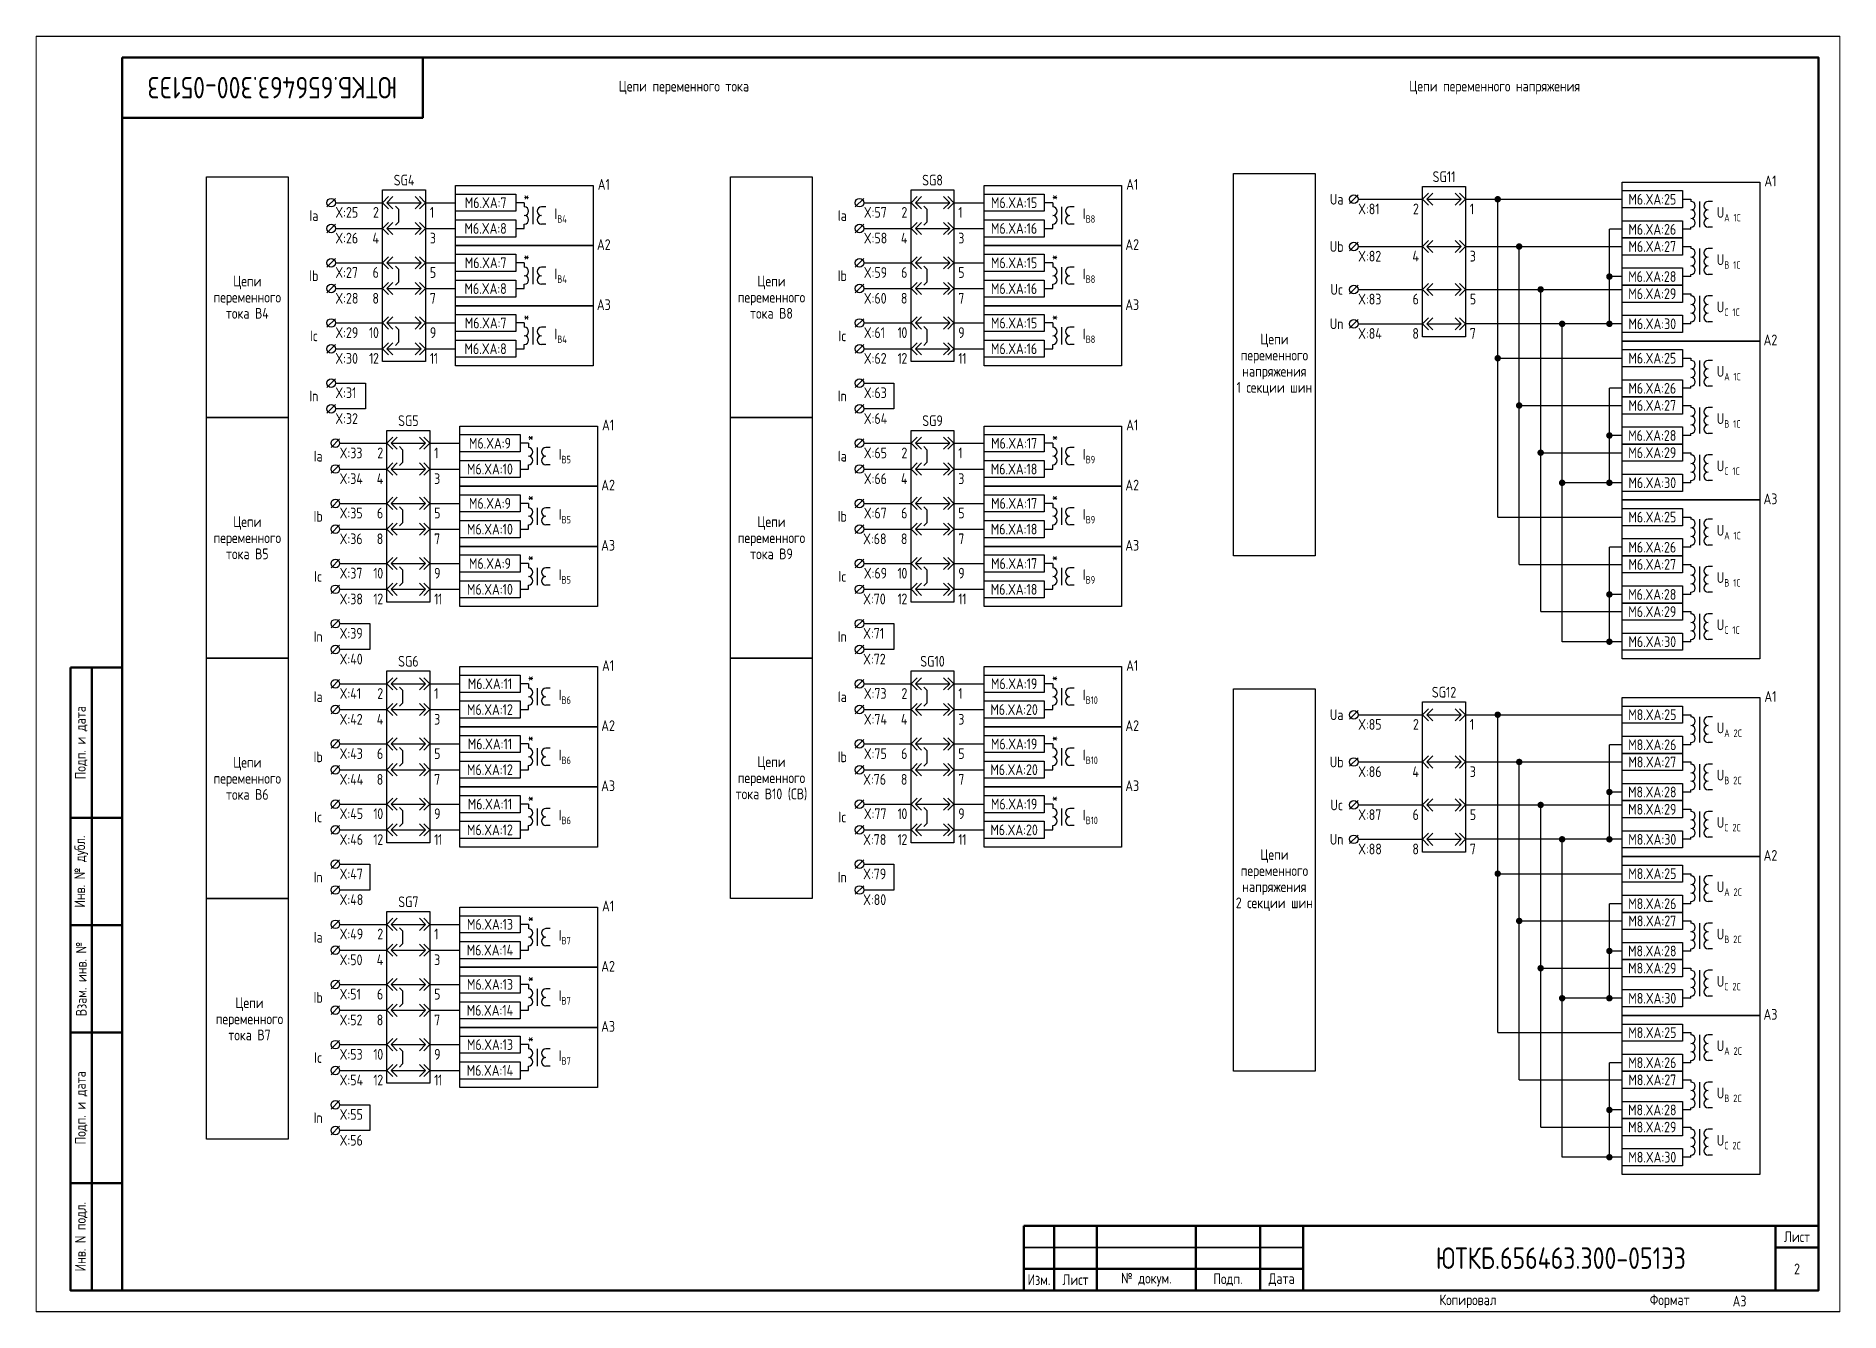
# Paper-space layout 'Лист2' of a CAD drawing. Header units: millimetres, sheet in inches. Extents: x 78.2 to 88.2, y 94.4 to 101.5.
# The model-space entities are those that its viewports show. They can reach past a viewport. Long polylines and large blocks are cut down to what shows.
import ezdxf

# ---------------------------------------------------------------- set-up
doc = ezdxf.new("R2010")
doc.units = ezdxf.units.MM
doc.styles.add('Gost_type_A', font='GOST_A.TTF')

psp = doc.layouts.new('Лист2')

msp = doc.modelspace()

# ---------------------------------------------------------------- texts
at = {"insert": (475, 285), "char_height": 5, "width": 70, "attachment_point": 5, "rotation": 180, "style": 'Gost_type_A'}
msp.add_mtext('ЮТКБ.656463.300-051Э3', dxfattribs=at)
at = {"char_height": 2.5, "line_spacing_factor": 0.9, "style": 'Gost_type_A'}
for s, insert, width, attachment_point in [('Цепи переменного тока', (570.81, 285), 162.4278, 5), ('Цепи переменного напряжения', (759.6, 285.01), 107, 5), ('SG4', (505.67, 262.21), 10, 8), ('SG8', (628.71, 262.21), 10, 8), ('SG11', (747.81, 263.01), 10, 8), ('A1', (552.17, 261.21), 35, 8), ('A1', (675.21, 261.21), 35, 8), ('A1', (823.81, 262.01), 35, 8), ('Ia', (484.67, 255.21), 6, 5), ('X:25', (489.67, 257.21), 10, 1), ('{\\T0.9;2}', (499.67, 257.21), 5, 3), ('{\\T0.9;1}', (511.67, 257.21), 5, 1), ('Ia', (607.71, 255.21), 6, 5), ('X:57', (612.71, 257.21), 10, 1), ('{\\T0.9;2}', (622.71, 257.21), 5, 3), ('{\\T0.9;1}', (634.71, 257.21), 5, 1), ('Ua', (722.81, 259.01), 7, 5), ('X:81', (727.81, 258.01), 10, 1), ('{\\T0.9;2}', (741.81, 258.01), 5, 3), ('{\\T0.9;1}', (753.81, 258.01), 5, 1), ('X:26', (489.67, 251.21), 10, 1), ('{\\T0.9;4}', (499.67, 251.21), 5, 3), ('{\\T0.9;3}', (511.67, 251.21), 5, 1), ('A2', (552.17, 247.21), 35, 8), ('X:58', (612.71, 251.21), 10, 1), ('{\\T0.9;4}', (622.71, 251.21), 5, 3), ('{\\T0.9;3}', (634.71, 251.21), 5, 1), ('A2', (675.21, 247.21), 35, 8), ('Ub', (722.81, 248.01), 7, 5), ('X:82', (727.81, 247.01), 10, 1), ('{\\T0.9;4}', (741.81, 247.01), 5, 3), ('{\\T0.9;3}', (753.81, 247.01), 5, 1), ('Цепи переменного тока В4', (469.17, 236.21), 19, 5), ('Ib', (484.67, 241.21), 6, 5), ('X:27', (489.67, 243.21), 10, 1), ('{\\T0.9;6}', (499.67, 243.21), 5, 3), ('{\\T0.9;5}', (511.67, 243.21), 5, 1), ('Цепи переменного тока В8', (591.21, 236.21), 19, 5), ('Ib', (607.71, 241.21), 6, 5), ('X:59', (612.71, 243.21), 10, 1), ('{\\T0.9;6}', (622.71, 243.21), 5, 3), ('{\\T0.9;5}', (634.71, 243.21), 5, 1), ('X:28', (489.67, 237.21), 10, 1), ('{\\T0.9;8}', (499.67, 237.21), 5, 3), ('{\\T0.9;7}', (511.67, 237.21), 5, 1), ('A3', (552.17, 233.21), 35, 8), ('X:60', (612.71, 237.21), 10, 1), ('{\\T0.9;8}', (622.71, 237.21), 5, 3), ('{\\T0.9;7}', (634.71, 237.21), 5, 1), ('A3', (675.21, 233.21), 35, 8), ('Uc', (722.81, 238.01), 7, 5), ('X:83', (727.81, 237.01), 10, 1), ('{\\T0.9;6}', (741.81, 237.01), 5, 3), ('{\\T0.9;5}', (753.81, 237.01), 5, 1), ('Un', (722.81, 230.01), 7, 5), ('Ic', (484.67, 227.21), 6, 5), ('X:29', (489.67, 229.21), 10, 1), ('{\\T0.9;10}', (499.67, 229.21), 5, 3), ('{\\T0.9;9}', (511.67, 229.21), 5, 1), ('Ic', (607.71, 227.21), 6, 5), ('X:61', (612.71, 229.21), 10, 1), ('{\\T0.9;10}', (622.71, 229.21), 5, 3), ('{\\T0.9;9}', (634.71, 229.21), 5, 1), ('Цепи переменного напряжения\\P1 секции шин', (708.31, 220.51), 19, 5), ('X:84', (727.81, 229.01), 10, 1), ('{\\T0.9;8}', (741.81, 229.01), 5, 3), ('{\\T0.9;7}', (753.81, 229.01), 5, 1), ('A2', (823.81, 225.01), 35, 8), ('X:30', (489.67, 223.21), 10, 1), ('{\\T0.9;12}', (499.67, 223.21), 5, 3), ('{\\T0.9;11}', (511.67, 223.21), 5, 1), ('X:62', (612.71, 223.21), 10, 1), ('{\\T0.9;12}', (622.71, 223.21), 5, 3), ('{\\T0.9;11}', (634.71, 223.21), 5, 1), ('In', (484.67, 213.21), 6, 5), ('X:31', (489.67, 215.21), 10, 1), ('In', (607.71, 213.21), 6, 5), ('X:63', (612.71, 215.21), 10, 1), ('X:32', (489.67, 209.21), 10, 1), ('SG5', (506.67, 206.21), 10, 8), ('A1', (553.17, 205.21), 35, 8), ('X:64', (612.71, 209.21), 10, 1), ('SG9', (628.71, 206.21), 10, 8), ('A1', (675.21, 205.21), 35, 8), ('Ia', (485.67, 199.21), 6, 5), ('X:33', (490.67, 201.21), 10, 1), ('{\\T0.9;2}', (500.67, 201.21), 5, 3), ('{\\T0.9;1}', (512.67, 201.21), 5, 1), ('Ia', (607.71, 199.21), 6, 5), ('X:65', (612.71, 201.21), 10, 1), ('{\\T0.9;2}', (622.71, 201.21), 5, 3), ('{\\T0.9;1}', (634.71, 201.21), 5, 1), ('X:34', (490.67, 195.21), 10, 1), ('{\\T0.9;4}', (500.67, 195.21), 5, 3), ('{\\T0.9;3}', (512.67, 195.21), 5, 1), ('A2', (553.17, 191.21), 35, 8), ('X:66', (612.71, 195.21), 10, 1), ('{\\T0.9;4}', (622.71, 195.21), 5, 3), ('{\\T0.9;3}', (634.71, 195.21), 5, 1), ('A2', (675.21, 191.21), 35, 8), ('A3', (823.81, 188.01), 35, 8), ('Цепи переменного тока В5', (469.17, 180.21), 19, 5), ('Ib', (485.67, 185.21), 6, 5), ('X:35', (490.67, 187.21), 10, 1), ('{\\T0.9;6}', (500.67, 187.21), 5, 3), ('{\\T0.9;5}', (512.67, 187.21), 5, 1), ('Цепи переменного тока В9', (591.21, 180.21), 19, 5), ('Ib', (607.71, 185.21), 6, 5), ('X:67', (612.71, 187.21), 10, 1), ('{\\T0.9;6}', (622.71, 187.21), 5, 3), ('{\\T0.9;5}', (634.71, 187.21), 5, 1), ('X:36', (490.67, 181.21), 10, 1), ('{\\T0.9;8}', (500.67, 181.21), 5, 3), ('{\\T0.9;7}', (512.67, 181.21), 5, 1), ('X:68', (612.55, 181.21), 10, 1), ('{\\T0.9;8}', (622.71, 181.21), 5, 3), ('{\\T0.9;7}', (634.71, 181.21), 5, 1), ('A3', (553.17, 177.21), 35, 8), ('A3', (675.21, 177.21), 35, 8), ('Ic', (485.67, 171.21), 6, 5), ('X:37', (490.67, 173.21), 10, 1), ('{\\T0.9;10}', (500.67, 173.21), 5, 3), ('{\\T0.9;9}', (512.67, 173.21), 5, 1), ('Ic', (607.71, 171.21), 6, 5), ('X:69', (612.71, 173.21), 10, 1), ('{\\T0.9;10}', (622.71, 173.21), 5, 3), ('{\\T0.9;9}', (634.71, 173.21), 5, 1), ('X:38', (490.67, 167.21), 10, 1), ('{\\T0.9;12}', (500.67, 167.21), 5, 3), ('{\\T0.9;11}', (512.67, 167.21), 5, 1), ('X:70', (612.55, 167.21), 10, 1), ('{\\T0.9;12}', (622.71, 167.21), 5, 3), ('{\\T0.9;11}', (634.71, 167.21), 5, 1), ('In', (485.67, 157.21), 6, 5), ('X:39', (490.67, 159.21), 10, 1), ('In', (607.71, 157.21), 6, 5), ('X:71', (612.55, 159.21), 10, 1), ('X:40', (490.67, 153.21), 10, 1), ('SG6', (506.67, 150.21), 10, 8), ('A1', (553.17, 149.21), 35, 8), ('X:72', (612.55, 153.21), 10, 1), ('SG10', (628.71, 150.21), 10, 8), ('A1', (675.21, 149.21), 35, 8), ('Ia', (485.67, 143.21), 6, 5), ('X:41', (490.67, 145.21), 10, 1), ('{\\T0.9;2}', (500.67, 145.21), 5, 3), ('{\\T0.9;1}', (512.67, 145.21), 5, 1), ('Ia', (607.71, 143.21), 6, 5), ('X:73', (612.71, 145.21), 10, 1), ('{\\T0.9;2}', (622.71, 145.21), 5, 3), ('{\\T0.9;1}', (634.71, 145.21), 5, 1), ('SG12', (747.81, 143.01), 10, 8), ('A1', (823.81, 142.01), 35, 8), ('X:42', (490.67, 139.21), 10, 1), ('{\\T0.9;4}', (500.67, 139.21), 5, 3), ('{\\T0.9;3}', (512.67, 139.21), 5, 1), ('X:74', (612.71, 139.21), 10, 1), ('{\\T0.9;4}', (622.71, 139.21), 5, 3), ('{\\T0.9;3}', (634.71, 139.21), 5, 1), ('Ua', (722.81, 139.01), 7, 5), ('A2', (553.17, 135.21), 35, 8), ('A2', (675.21, 135.21), 35, 8), ('X:85', (727.81, 138.01), 10, 1), ('{\\T0.9;2}', (741.81, 138.01), 5, 3), ('{\\T0.9;1}', (753.81, 138.01), 5, 1), ('Ib', (485.67, 129.21), 6, 5), ('X:43', (490.67, 131.21), 10, 1), ('{\\T0.9;6}', (500.67, 131.21), 5, 3), ('{\\T0.9;5}', (512.67, 131.21), 5, 1), ('Ib', (607.71, 129.21), 6, 5), ('X:75', (612.71, 131.21), 10, 1), ('{\\T0.9;6}', (622.71, 131.21), 5, 3), ('{\\T0.9;5}', (634.71, 131.21), 5, 1), ('Цепи переменного тока В6', (469.17, 124.21), 19, 5), ('Цепи переменного тока В10 (СВ)', (591.21, 124.21), 19, 5), ('Ub', (722.81, 128.01), 7, 5), ('X:86', (727.81, 127.01), 10, 1), ('{\\T0.9;4}', (741.81, 127.01), 5, 3), ('{\\T0.9;3}', (753.81, 127.01), 5, 1), ('X:44', (490.67, 125.21), 10, 1), ('{\\T0.9;8}', (500.67, 125.21), 5, 3), ('{\\T0.9;7}', (512.67, 125.21), 5, 1), ('A3', (553.17, 121.21), 35, 8), ('X:76', (612.55, 125.21), 10, 1), ('{\\T0.9;8}', (622.71, 125.21), 5, 3), ('{\\T0.9;7}', (634.71, 125.21), 5, 1), ('A3', (675.21, 121.21), 35, 8), ('Uc', (722.81, 118.01), 7, 5), ('Ic', (485.67, 115.21), 6, 5), ('X:45', (490.67, 117.21), 10, 1), ('{\\T0.9;10}', (500.67, 117.21), 5, 3), ('{\\T0.9;9}', (512.67, 117.21), 5, 1), ('Ic', (607.71, 115.21), 6, 5), ('X:77', (612.71, 117.21), 10, 1), ('{\\T0.9;10}', (622.71, 117.21), 5, 3), ('{\\T0.9;9}', (634.71, 117.21), 5, 1), ('X:87', (727.81, 117.01), 10, 1), ('{\\T0.9;6}', (741.81, 117.01), 5, 3), ('{\\T0.9;5}', (753.81, 117.01), 5, 1), ('X:46', (490.67, 111.21), 10, 1), ('{\\T0.9;12}', (500.67, 111.21), 5, 3), ('{\\T0.9;11}', (512.67, 111.21), 5, 1), ('X:78', (612.55, 111.21), 10, 1), ('{\\T0.9;12}', (622.71, 111.21), 5, 3), ('{\\T0.9;11}', (634.71, 111.21), 5, 1), ('Un', (722.81, 110.01), 7, 5), ('Цепи переменного напряжения\\P2 секции шин', (708.31, 100.51), 19, 5), ('X:88', (727.81, 109.01), 10, 1), ('{\\T0.9;8}', (741.81, 109.01), 5, 3), ('{\\T0.9;7}', (753.81, 109.01), 5, 1), ('A2', (823.81, 105.01), 35, 8), ('In', (485.67, 101.21), 6, 5), ('X:47', (490.67, 103.21), 10, 1), ('In', (607.71, 101.21), 6, 5), ('X:79', (612.55, 103.21), 10, 1), ('X:48', (490.67, 97.21), 10, 1), ('SG7', (506.67, 94.21), 10, 8), ('X:80', (612.55, 97.21), 10, 1), ('A1', (553.17, 93.21), 35, 8), ('Ia', (485.67, 87.21), 6, 5), ('X:49', (490.67, 89.21), 10, 1), ('{\\T0.9;2}', (500.67, 89.21), 5, 3), ('{\\T0.9;1}', (512.67, 89.21), 5, 1), ('X:50', (490.67, 83.21), 10, 1), ('{\\T0.9;4}', (500.67, 83.21), 5, 3), ('{\\T0.9;3}', (512.67, 83.21), 5, 1), ('A2', (553.17, 79.21), 35, 8), ('Цепи переменного тока В7', (469.67, 68.21), 18, 5), ('Ib', (485.67, 73.21), 6, 5), ('X:51', (490.67, 75.21), 10, 1), ('{\\T0.9;6}', (500.67, 75.21), 5, 3), ('{\\T0.9;5}', (512.67, 75.21), 5, 1), ('X:52', (490.67, 69.21), 10, 1), ('{\\T0.9;8}', (500.67, 69.21), 5, 3), ('{\\T0.9;7}', (512.67, 69.21), 5, 1), ('A3', (553.17, 65.21), 35, 8), ('A3', (823.81, 68.01), 35, 8), ('Ic', (485.67, 59.21), 6, 5), ('X:53', (490.67, 61.21), 10, 1), ('{\\T0.9;10}', (500.67, 61.21), 5, 3), ('{\\T0.9;9}', (512.67, 61.21), 5, 1), ('X:54', (490.67, 55.21), 10, 1), ('{\\T0.9;12}', (500.67, 55.21), 5, 3), ('{\\T0.9;11}', (512.67, 55.21), 5, 1), ('In', (485.67, 45.21), 6, 5), ('X:55', (490.67, 47.21), 10, 1), ('X:56', (490.67, 41.21), 10, 1)]:
    msp.add_mtext(s, dxfattribs=dict(at, insert=insert, width=width, attachment_point=attachment_point))
at = {"style": 'Gost_type_A'}
for s, insert, char_height, width, attachment_point in [('M6.XA:7', (524.67, 258.21), 2.5, 14, 5), ('*', (534.17, 259.71), 2.5, 3, 5), ('\\A1;I{\\H0.7x;\\S^ В4;}', (540.67, 255.21), 2.5, 8, 4), ('M6.XA:15', (647.71, 258.21), 2.5, 14, 5), ('*', (657.21, 259.71), 2.5, 3, 5), ('\\A1;I{\\H0.7x;\\S^ В8;}', (663.71, 255.21), 2.5, 8, 4), ('M6.XA:25', (796.31, 259.01), 2.5, 14, 5), ('\\A1;U{\\H0.7x;\\S^ A 1C;}', (811.31, 255.51), 2.5, 12, 4), ('M6.XA:8', (524.66, 252.21), 2.5, 14.018, 5), ('M6.XA:16', (647.7, 252.21), 2.5, 14.018, 5), ('M6.XA:26', (796.3, 252.01), 2.5, 14.018, 5), ('M6.XA:27', (796.3, 248.01), 2.5, 14.018, 5), ('M6.XA:7', (524.67, 244.21), 2.5, 14, 5), ('*', (534.17, 245.71), 2.5, 3, 5), ('M6.XA:15', (647.71, 244.21), 2.5, 14, 5), ('*', (657.21, 245.71), 2.5, 3, 5), ('\\A1;U{\\H0.7x;\\S^ B 1C;}', (811.31, 244.51), 2.5, 12, 4), ('M6.XA:8', (524.66, 238.21), 2.5, 14.018, 5), ('\\A1;I{\\H0.7x;\\S^ В4;}', (540.67, 241.21), 2.5, 8, 4), ('M6.XA:16', (647.7, 238.21), 2.5, 14.018, 5), ('\\A1;I{\\H0.7x;\\S^ В8;}', (663.71, 241.21), 2.5, 8, 4), ('M6.XA:28', (796.3, 241.01), 2.5, 14.018, 5), ('M6.XA:29', (796.3, 237.01), 2.5, 14.018, 5), ('M6.XA:7', (524.67, 230.21), 2.5, 14, 5), ('*', (534.17, 231.71), 2.5, 3, 5), ('M6.XA:15', (647.71, 230.21), 2.5, 14, 5), ('*', (657.21, 231.71), 2.5, 3, 5), ('M6.XA:30', (796.3, 230.01), 2.5, 14.018, 5), ('\\A1;U{\\H0.7x;\\S^ C 1C;}', (811.31, 233.51), 2.5, 12, 4), ('\\A1;I{\\H0.7x;\\S^ В4;}', (540.67, 227.21), 2.5, 8, 4), ('\\A1;I{\\H0.7x;\\S^ В8;}', (663.71, 227.21), 2.5, 8, 4), ('M6.XA:8', (524.66, 224.21), 2.5, 14.018, 5), ('M6.XA:16', (647.7, 224.21), 2.5, 14.018, 5), ('M6.XA:25', (796.31, 222.01), 2.5, 14, 5), ('\\A1;U{\\H0.7x;\\S^ A 1C;}', (811.31, 218.51), 2.5, 12, 4), ('M6.XA:26', (796.3, 215.01), 2.5, 14.018, 5), ('M6.XA:27', (796.3, 211.01), 2.5, 14.018, 5), ('\\A1;U{\\H0.7x;\\S^ B 1C;}', (811.31, 207.51), 2.5, 12, 4), ('M6.XA:9', (525.67, 202.21), 2.5, 14, 5), ('*', (535.17, 203.71), 2.5, 3, 5), ('M6.XA:17', (647.71, 202.21), 2.5, 14, 5), ('*', (657.21, 203.71), 2.5, 3, 5), ('M6.XA:28', (796.3, 204.01), 2.5, 14.018, 5), ('M6.XA:10', (525.66, 196.21), 2.5, 14.018, 5), ('\\A1;I{\\H0.7x;\\S^ В5;}', (541.67, 199.21), 2.5, 8, 4), ('M6.XA:18', (647.7, 196.21), 2.5, 14.018, 5), ('\\A1;I{\\H0.7x;\\S^ В9;}', (663.71, 199.21), 2.5, 8, 4), ('M6.XA:29', (796.3, 200.01), 2.5, 14.018, 5), ('\\A1;U{\\H0.7x;\\S^ C 1C;}', (811.31, 196.51), 2.5, 12, 4), ('M6.XA:30', (796.3, 193.01), 2.5, 14.018, 5), ('M6.XA:9', (525.67, 188.21), 2.5, 14, 5), ('*', (535.17, 189.71), 2.5, 3, 5), ('M6.XA:17', (647.71, 188.21), 2.5, 14, 5), ('*', (657.21, 189.71), 2.5, 3, 5), ('\\A1;I{\\H0.7x;\\S^ В5;}', (541.67, 185.21), 2.5, 8, 4), ('\\A1;I{\\H0.7x;\\S^ В9;}', (663.71, 185.21), 2.5, 8, 4), ('M6.XA:25', (796.31, 185.01), 2.5, 14, 5), ('M6.XA:10', (525.66, 182.21), 2.5, 14.018, 5), ('M6.XA:18', (647.7, 182.21), 2.5, 14.018, 5), ('\\A1;U{\\H0.7x;\\S^ A 1C;}', (811.31, 181.51), 2.5, 12, 4), ('M6.XA:26', (796.3, 178.01), 2.5, 14.018, 5), ('M6.XA:9', (525.67, 174.21), 2.5, 14, 5), ('*', (535.17, 175.71), 2.5, 3, 5), ('\\A1;I{\\H0.7x;\\S^ В5;}', (541.67, 171.21), 2.5, 8, 4), ('M6.XA:17', (647.71, 174.21), 2.5, 14, 5), ('*', (657.21, 175.71), 2.5, 3, 5), ('\\A1;I{\\H0.7x;\\S^ В9;}', (663.71, 171.21), 2.5, 8, 4), ('M6.XA:27', (796.3, 174.01), 2.5, 14.018, 5), ('M6.XA:10', (525.66, 168.21), 2.5, 14.018, 5), ('M6.XA:18', (647.7, 168.21), 2.5, 14.018, 5), ('M6.XA:28', (796.3, 167.01), 2.5, 14.018, 5), ('\\A1;U{\\H0.7x;\\S^ B 1C;}', (811.31, 170.51), 2.5, 12, 4), ('M6.XA:29', (796.3, 163.01), 2.5, 14.018, 5), ('\\A1;U{\\H0.7x;\\S^ C 1C;}', (811.31, 159.51), 2.5, 12, 4), ('M6.XA:30', (796.3, 156.01), 2.5, 14.018, 5), ('M6.XA:11', (525.67, 146.21), 2.5, 14, 5), ('*', (535.17, 147.71), 2.5, 3, 5), ('M6.XA:19', (647.71, 146.21), 2.5, 14, 5), ('*', (657.21, 147.71), 2.5, 3, 5), ('\\A1;I{\\H0.7x;\\S^ В6;}', (541.67, 143.21), 2.5, 8, 4), ('\\A1;I{\\H0.7x;\\S^ В10;}', (663.71, 143.21), 2.5, 8, 4), ('M6.XA:12', (525.66, 140.21), 2.5, 14.018, 5), ('M6.XA:20', (647.7, 140.21), 2.5, 14.018, 5), ('M8.XA:25', (796.31, 139.01), 2.5, 14, 5), ('\\A1;U{\\H0.7x;\\S^ A 2C;}', (811.31, 135.51), 2.5, 12, 4), ('M6.XA:11', (525.67, 132.21), 2.5, 14, 5), ('*', (535.17, 133.71), 2.5, 3, 5), ('\\A1;I{\\H0.7x;\\S^ В6;}', (541.67, 129.21), 2.5, 8, 4), ('M6.XA:19', (647.71, 132.21), 2.5, 14, 5), ('*', (657.21, 133.71), 2.5, 3, 5), ('\\A1;I{\\H0.7x;\\S^ В10;}', (663.71, 129.21), 2.5, 8, 4), ('M8.XA:26', (796.3, 132.01), 2.5, 14.018, 5), ('M6.XA:12', (525.66, 126.21), 2.5, 14.018, 5), ('M6.XA:20', (647.7, 126.21), 2.5, 14.018, 5), ('M8.XA:27', (796.3, 128.01), 2.5, 14.018, 5), ('\\A1;U{\\H0.7x;\\S^ B 2C;}', (811.31, 124.51), 2.5, 12, 4), ('M8.XA:28', (796.3, 121.01), 2.5, 14.018, 5), ('M6.XA:11', (525.67, 118.21), 2.5, 14, 5), ('*', (535.17, 119.71), 2.5, 3, 5), ('M6.XA:19', (647.71, 118.21), 2.5, 14, 5), ('*', (657.21, 119.71), 2.5, 3, 5), ('M8.XA:29', (796.3, 117.01), 2.5, 14.018, 5), ('M6.XA:12', (525.66, 112.21), 2.5, 14.018, 5), ('\\A1;I{\\H0.7x;\\S^ В6;}', (541.67, 115.21), 2.5, 8, 4), ('M6.XA:20', (647.7, 112.21), 2.5, 14.018, 5), ('\\A1;I{\\H0.7x;\\S^ В10;}', (663.71, 115.21), 2.5, 8, 4), ('\\A1;U{\\H0.7x;\\S^ C 2C;}', (811.31, 113.51), 2.5, 12, 4), ('M8.XA:30', (796.3, 110.01), 2.5, 14.018, 5), ('M8.XA:25', (796.31, 102.01), 2.5, 14, 5), ('\\A1;U{\\H0.7x;\\S^ A 2C;}', (811.31, 98.51), 2.5, 12, 4), ('M8.XA:26', (796.3, 95.01), 2.5, 14.018, 5), ('M6.XA:13', (525.67, 90.22), 2.5, 14, 5), ('*', (535.17, 91.71), 2.5, 3, 5), ('\\A1;I{\\H0.7x;\\S^ В7;}', (541.67, 87.21), 2.5, 8, 4), ('M8.XA:27', (796.3, 91.01), 2.5, 14.018, 5), ('\\A1;U{\\H0.7x;\\S^ B 2C;}', (811.31, 87.51), 2.5, 12, 4), ('M6.XA:14', (525.66, 84.21), 2.5, 14.018, 5), ('M8.XA:28', (796.3, 84.01), 2.5, 14.018, 5), ('M8.XA:29', (796.3, 80.01), 2.5, 14.018, 5), ('M6.XA:13', (525.67, 76.22), 2.5, 14, 5), ('*', (535.17, 77.71), 2.5, 3, 5), ('\\A1;U{\\H0.7x;\\S^ C 2C;}', (811.31, 76.51), 2.5, 12, 4), ('\\A1;\\P\\P\\pxi2,t4;1.^IКонечное количество портов и тип интерфейсов определяется проектным решением и кодом заказа терминала/шкафа, по согласованию с производителем терминала/шкафа.\\P2.^IКонечное количество и функциональное назначение электронных клавиш ИЭУ определяется типом шкафа и проектным решением.', (240, 64), 2.5, 175, 7), ('M6.XA:14', (525.66, 70.21), 2.5, 14.018, 5), ('\\A1;I{\\H0.7x;\\S^ В7;}', (541.67, 73.21), 2.5, 8, 4), ('M8.XA:30', (796.3, 73.01), 2.5, 14.018, 5), ('M6.XA:13', (525.67, 62.22), 2.5, 14, 5), ('*', (535.17, 63.71), 2.5, 3, 5), ('M8.XA:25', (796.31, 65.01), 2.5, 14, 5), ('\\A1;U{\\H0.7x;\\S^ A 2C;}', (811.31, 61.51), 2.5, 12, 4), ('\\A1;I{\\H0.7x;\\S^ В7;}', (541.67, 59.21), 2.5, 8, 4), ('M8.XA:26', (796.3, 58.01), 2.5, 14.018, 5), ('M6.XA:14', (525.66, 56.21), 2.5, 14.018, 5), ('M8.XA:27', (796.3, 54.01), 2.5, 14.018, 5), ('\\A1;U{\\H0.7x;\\S^ B 2C;}', (811.31, 50.51), 2.5, 12, 4), ('M8.XA:28', (796.3, 47.01), 2.5, 14.018, 5), ('M8.XA:29', (796.3, 43.01), 2.5, 14.018, 5), ('\\A1;U{\\H0.7x;\\S^ C 2C;}', (811.31, 39.51), 2.5, 12, 4), ('M8.XA:30', (796.3, 36.01), 2.5, 14.018, 5), ('ЮТКБ.656463.300-051Э3', (775, 12.5), 5, 120, 5), ('2', (830, 10), 2.5, 10, 5), ('A3', (815, 2.5), 2.5, 20, 4)]:
    msp.add_mtext(s, dxfattribs=dict(at, insert=insert, char_height=char_height, width=width, attachment_point=attachment_point))

# ---------------------------------------------------------------- blocks, each defined once
blk = doc.blocks.new('Формат_А3')
blk.add_lwpolyline([(-420, 297), (0, 297), (0, 0), (-420, 0)], close=True)
at = {"lineweight": 50}
blk.add_lwpolyline([(-400, 292), (-5, 292), (-5, 5), (-400, 5)], close=True, dxfattribs=at)
blk = doc.blocks.new('БИ_разъем')
for p, q in [((0, 0), (1.41, 1.41)), ((0, 0), (1.41, 1.41)), ((0, 0), (1.41, -1.41)), ((0, 0), (1.41, -1.41)), ((1, 0), (2.41, 1.41)), ((1, 0), (2.41, -1.41)), ((1, 0), (9, 0)), ((9, 0), (7.59, 1.41)), ((9, 0), (7.59, -1.41)), ((10, 0), (8.59, 1.41)), ((10, 0), (8.59, 1.41)), ((10, 0), (8.59, -1.41)), ((10, 0), (8.59, -1.41))]:
    blk.add_line(p, q)
blk = doc.blocks.new('БИ_перемычка')
for p, q in [((2.97, -0.79), (3.67, -1.5)), ((3.67, -1.5), (3.67, -4.5)), ((2.97, -5.21), (3.67, -4.5))]:
    blk.add_line(p, q)
blk = doc.blocks.new('Штамп угловой верхний')
at = {"lineweight": 50}
blk.add_lwpolyline([(0, 0), (70, 0), (70, -14), (0, -14)], close=True, dxfattribs=at)
blk = doc.blocks.new('Штамп левый нижний')
at = {"lineweight": 50}
for points in [[(-12, 145), (-7, 145), (-7, 110), (-12, 110)], [(-7, 145), (0, 145), (0, 110), (-7, 110)], [(-12, 110), (-7, 110), (-7, 85), (-12, 85)], [(-7, 110), (0, 110), (0, 85), (-7, 85)], [(-12, 85), (-7, 85), (-7, 60), (-12, 60)], [(-7, 85), (0, 85), (0, 60), (-7, 60)], [(-12, 60), (-7, 60), (-7, 25), (-12, 25)], [(-7, 60), (0, 60), (0, 25), (-7, 25)], [(-12, 25), (-7, 25), (-7, 0), (-12, 0)], [(-7, 25), (0, 25), (0, 0), (-7, 0)]]:
    blk.add_lwpolyline(points, close=True, dxfattribs=at)
at = {"char_height": 2.5, "attachment_point": 5, "rotation": 90, "style": 'Gost_type_A'}
for s, insert, width in [('Подп. и дата', (-9.5, 127.5), 35), ('Инв. № дубл.', (-9.5, 97.5), 25), ('Взам. инв. №', (-9.5, 72.5), 25), ('Подп. и дата', (-9.5, 42.5), 35), ('Инв. N подл.', (-9.5, 12.5), 25)]:
    blk.add_mtext(s, dxfattribs=dict(at, insert=insert, width=width))
blk = doc.blocks.new('Штамп малый нижний')
at = {"lineweight": 50}
for points in [[(-185, 15), (-178, 15), (-178, 5), (-185, 5)], [(-178, 15), (-168, 15), (-168, 5), (-178, 5)], [(-168, 15), (-145, 15), (-145, 5), (-168, 5)], [(-145, 15), (-130, 15), (-130, 5), (-145, 5)], [(-130, 15), (-120, 15), (-120, 5), (-130, 5)], [(-120, 15), (-10, 15), (-10, 0), (-120, 0)], [(-10, 15), (0, 15), (0, 10), (-10, 10)], [(-10, 10), (0, 10), (0, 0), (-10, 0)], [(-185, 5), (-178, 5), (-178, 0), (-185, 0)], [(-178, 5), (-168, 5), (-168, 0), (-178, 0)], [(-168, 5), (-145, 5), (-145, 0), (-168, 0)], [(-145, 5), (-130, 5), (-130, 0), (-145, 0)], [(-130, 5), (-120, 5), (-120, 0), (-130, 0)]]:
    blk.add_lwpolyline(points, close=True, dxfattribs=at)
for points in [[(-185, 15), (-178, 15), (-178, 10), (-185, 10)], [(-178, 15), (-168, 15), (-168, 10), (-178, 10)], [(-168, 15), (-145, 15), (-145, 10), (-168, 10)], [(-145, 15), (-130, 15), (-130, 10), (-145, 10)], [(-130, 15), (-120, 15), (-120, 10), (-130, 10)], [(-185, 10), (-178, 10), (-178, 5), (-185, 5)], [(-178, 10), (-168, 10), (-168, 5), (-178, 5)], [(-168, 10), (-145, 10), (-145, 5), (-168, 5)], [(-145, 10), (-130, 10), (-130, 5), (-145, 5)], [(-130, 10), (-120, 10), (-120, 5), (-130, 5)]]:
    blk.add_lwpolyline(points, close=True)
at = {"char_height": 2.5, "style": 'Gost_type_A'}
for s, insert, width, attachment_point in [('Лист', (-5, 12.5), 10, 5), ('Изм.', (-181.5, 2.5), 7, 5), ('Лист', (-173, 2.5), 10, 5), ('№ докум.', (-156.5, 2.5), 23, 5), ('Подп.', (-137.5, 2.5), 15, 5), ('Дата', (-125, 2.5), 10, 5), ('Копировал', (-75, -2.53), 13.1202, 6), ('Формат', (-30, -2.53), 13.1202, 6)]:
    blk.add_mtext(s, dxfattribs=dict(at, insert=insert, width=width, attachment_point=attachment_point))
blk = doc.blocks.new('POINT')
at = {"const_width": 0.75}
blk.add_lwpolyline([(-0.375, 0, 1), (0.375, 0, 1)], format="xyb", close=True, dxfattribs=at)

# ---------------------------------------------------------------- linework, layer by layer
for p, q in [((489.67, 259.21), (487.67, 257.21)), ((489.67, 258.21), (500.67, 258.21)), ((510.67, 258.21), (517.67, 258.21)), ((533.67, 258.21), (531.67, 258.21)), ((612.71, 259.21), (610.71, 257.21)), ((612.71, 258.21), (623.71, 258.21)), ((633.71, 258.21), (640.71, 258.21)), ((656.71, 258.21), (654.71, 258.21)), ((727.81, 260.01), (725.81, 258.01)), ((727.81, 259.01), (742.81, 259.01)), ((752.81, 259.01), (789.31, 259.01)), ((760.31, 185.01), (760.31, 259.01)), ((489.67, 253.21), (487.67, 251.21)), ((489.67, 252.21), (500.5, 252.21)), ((510.83, 252.21), (517.67, 252.21)), ((531.67, 252.21), (533.67, 252.21)), ((612.71, 253.21), (610.71, 251.21)), ((612.72, 252.21), (623.55, 252.21)), ((633.88, 252.21), (640.71, 252.21)), ((654.71, 252.21), (656.71, 252.21)), ((786.31, 230.01), (786.31, 252.01)), ((789.31, 252.01), (786.31, 252.01)), ((727.81, 249.01), (725.81, 247.01)), ((727.81, 248.01), (742.81, 248.01)), ((752.81, 248.01), (789.31, 248.01)), ((765.31, 174.01), (765.31, 248.01)), ((489.67, 245.21), (487.67, 243.21)), ((489.67, 244.21), (500.5, 244.21)), ((510.83, 244.21), (517.67, 244.21)), ((533.67, 244.21), (531.67, 244.21)), ((612.71, 245.21), (610.71, 243.21)), ((612.72, 244.21), (623.55, 244.21)), ((633.88, 244.21), (640.71, 244.21)), ((656.71, 244.21), (654.71, 244.21)), ((789.31, 241.01), (786.31, 241.01)), ((489.67, 239.21), (487.67, 237.21)), ((489.67, 238.21), (500.5, 238.21)), ((510.83, 238.21), (517.67, 238.21)), ((531.67, 238.21), (533.67, 238.21)), ((612.71, 239.21), (610.71, 237.21)), ((612.72, 238.21), (623.55, 238.21)), ((633.88, 238.21), (640.71, 238.21)), ((654.71, 238.21), (656.71, 238.21)), ((727.81, 239.01), (725.81, 237.01)), ((727.81, 238.01), (742.81, 238.01)), ((752.81, 238.01), (789.31, 238.01)), ((770.31, 163.01), (770.31, 238.01)), ((489.67, 231.21), (487.67, 229.21)), ((612.71, 231.21), (610.71, 229.21)), ((727.81, 231.01), (725.81, 229.01)), ((489.67, 230.21), (500.5, 230.21)), ((510.83, 230.21), (517.67, 230.21)), ((533.67, 230.21), (531.67, 230.21)), ((612.72, 230.21), (623.55, 230.21)), ((633.88, 230.21), (640.71, 230.21)), ((656.71, 230.21), (654.71, 230.21)), ((727.81, 230.01), (742.81, 230.01)), ((789.31, 230.01), (752.81, 230.01)), ((775.31, 156.01), (775.31, 230.01)), ((489.67, 225.21), (487.67, 223.21)), ((489.67, 224.21), (500.5, 224.21)), ((510.83, 224.21), (517.67, 224.21)), ((531.67, 224.21), (533.67, 224.21)), ((612.71, 225.21), (610.71, 223.21)), ((612.72, 224.21), (623.55, 224.21)), ((633.88, 224.21), (640.71, 224.21)), ((654.71, 224.21), (656.71, 224.21)), ((760.68, 222.01), (789.31, 222.01)), ((489.67, 217.21), (487.67, 215.21)), ((489.67, 216.21), (496.67, 216.21)), ((496.67, 216.21), (496.67, 210.21)), ((612.71, 217.21), (610.71, 215.21)), ((612.72, 216.21), (619.71, 216.21)), ((619.71, 216.21), (619.71, 210.21)), ((786.31, 193.01), (786.31, 215.01)), ((789.31, 215.01), (786.31, 215.01)), ((489.67, 211.21), (487.67, 209.21)), ((496.67, 210.21), (489.67, 210.21)), ((612.71, 211.21), (610.71, 209.21)), ((619.71, 210.21), (612.72, 210.21)), ((765.31, 211.01), (789.31, 211.01)), ((490.67, 203.21), (488.67, 201.21)), ((490.67, 202.21), (501.67, 202.21)), ((511.67, 202.21), (518.67, 202.21)), ((534.67, 202.21), (532.67, 202.21)), ((612.71, 203.21), (610.71, 201.21)), ((612.71, 202.21), (623.71, 202.21)), ((633.71, 202.21), (640.71, 202.21)), ((656.71, 202.21), (654.71, 202.21)), ((789.31, 204.01), (786.31, 204.01)), ((770.31, 200.01), (789.31, 200.01)), ((490.67, 197.21), (488.67, 195.21)), ((490.67, 196.21), (501.5, 196.21)), ((511.83, 196.21), (518.67, 196.21)), ((532.67, 196.21), (534.67, 196.21)), ((612.71, 197.21), (610.71, 195.21)), ((612.72, 196.21), (623.55, 196.21)), ((633.88, 196.21), (640.71, 196.21)), ((654.71, 196.21), (656.71, 196.21)), ((490.67, 189.21), (488.67, 187.21)), ((612.71, 189.21), (610.71, 187.21)), ((789.31, 193.01), (775.31, 193.01)), ((490.67, 188.21), (501.5, 188.21)), ((511.83, 188.21), (518.67, 188.21)), ((534.67, 188.21), (532.67, 188.21)), ((612.72, 188.21), (623.55, 188.21)), ((633.88, 188.21), (640.71, 188.21)), ((656.71, 188.21), (654.71, 188.21)), ((760.31, 185.01), (789.31, 185.01)), ((490.67, 183.21), (488.67, 181.21)), ((490.67, 182.21), (501.5, 182.21)), ((511.83, 182.21), (518.67, 182.21)), ((532.67, 182.21), (534.67, 182.21)), ((612.71, 183.21), (610.71, 181.21)), ((612.72, 182.21), (623.55, 182.21)), ((633.88, 182.21), (640.71, 182.21)), ((654.71, 182.21), (656.71, 182.21)), ((786.31, 156.01), (786.31, 178.01)), ((789.31, 178.01), (786.31, 178.01)), ((490.67, 175.21), (488.67, 173.21)), ((490.67, 174.21), (501.5, 174.21)), ((511.83, 174.21), (518.67, 174.21)), ((534.67, 174.21), (532.67, 174.21)), ((612.71, 175.21), (610.71, 173.21)), ((612.72, 174.21), (623.55, 174.21)), ((633.88, 174.21), (640.71, 174.21)), ((656.71, 174.21), (654.71, 174.21)), ((765.31, 174.01), (789.31, 174.01)), ((490.67, 169.21), (488.67, 167.21)), ((490.67, 168.21), (501.5, 168.21)), ((511.83, 168.21), (518.67, 168.21)), ((532.67, 168.21), (534.67, 168.21)), ((612.71, 169.21), (610.71, 167.21)), ((612.72, 168.21), (623.55, 168.21)), ((633.88, 168.21), (640.71, 168.21)), ((654.71, 168.21), (656.71, 168.21)), ((789.31, 167.01), (786.31, 167.01)), ((490.67, 161.21), (488.67, 159.21)), ((490.67, 160.21), (497.67, 160.21)), ((497.67, 160.21), (497.67, 154.21)), ((612.71, 161.21), (610.71, 159.21)), ((612.72, 160.21), (619.71, 160.21)), ((619.71, 160.21), (619.71, 154.21)), ((770.31, 163.01), (789.31, 163.01)), ((789.31, 156.01), (775.31, 156.01)), ((490.67, 155.21), (488.67, 153.21)), ((497.67, 154.21), (490.67, 154.21)), ((612.71, 155.21), (610.71, 153.21)), ((619.71, 154.21), (612.72, 154.21)), ((490.67, 147.21), (488.67, 145.21)), ((612.71, 147.21), (610.71, 145.21)), ((490.67, 146.21), (501.67, 146.21)), ((511.67, 146.21), (518.67, 146.21)), ((534.67, 146.21), (532.67, 146.21)), ((612.71, 146.21), (623.71, 146.21)), ((633.71, 146.21), (640.71, 146.21)), ((656.71, 146.21), (654.71, 146.21)), ((490.67, 141.21), (488.67, 139.21)), ((490.67, 140.21), (501.5, 140.21)), ((511.83, 140.21), (518.67, 140.21)), ((532.67, 140.21), (534.67, 140.21)), ((612.71, 141.21), (610.71, 139.21)), ((612.72, 140.21), (623.55, 140.21)), ((633.88, 140.21), (640.71, 140.21)), ((654.71, 140.21), (656.71, 140.21)), ((727.81, 140.01), (725.81, 138.01)), ((727.81, 139.01), (742.81, 139.01)), ((752.81, 139.01), (789.31, 139.01)), ((760.31, 65.01), (760.31, 139.01)), ((490.67, 133.21), (488.67, 131.21)), ((490.67, 132.21), (501.5, 132.21)), ((511.83, 132.21), (518.67, 132.21)), ((534.67, 132.21), (532.67, 132.21)), ((612.71, 133.21), (610.71, 131.21)), ((612.72, 132.21), (623.55, 132.21)), ((633.88, 132.21), (640.71, 132.21)), ((656.71, 132.21), (654.71, 132.21)), ((786.31, 110.01), (786.31, 132.01)), ((789.31, 132.01), (786.31, 132.01)), ((490.67, 127.21), (488.67, 125.21)), ((490.67, 126.21), (501.5, 126.21)), ((511.83, 126.21), (518.67, 126.21)), ((532.67, 126.21), (534.67, 126.21)), ((612.71, 127.21), (610.71, 125.21)), ((612.72, 126.21), (623.55, 126.21)), ((633.88, 126.21), (640.71, 126.21)), ((654.71, 126.21), (656.71, 126.21)), ((727.81, 129.01), (725.81, 127.01)), ((727.81, 128.01), (742.81, 128.01)), ((752.81, 128.01), (789.31, 128.01)), ((765.31, 54.01), (765.31, 128.01)), ((490.67, 119.21), (488.67, 117.21)), ((490.67, 118.21), (501.5, 118.21)), ((511.83, 118.21), (518.67, 118.21)), ((534.67, 118.21), (532.67, 118.21)), ((612.71, 119.21), (610.71, 117.21)), ((612.72, 118.21), (623.55, 118.21)), ((633.88, 118.21), (640.71, 118.21)), ((656.71, 118.21), (654.71, 118.21)), ((727.81, 119.01), (725.81, 117.01)), ((727.81, 118.01), (742.81, 118.01)), ((752.81, 118.01), (789.31, 118.01)), ((770.31, 43.01), (770.31, 118.01)), ((789.31, 121.01), (786.31, 121.01)), ((490.67, 113.21), (488.67, 111.21)), ((490.67, 112.21), (501.5, 112.21)), ((511.83, 112.21), (518.67, 112.21)), ((532.67, 112.21), (534.67, 112.21)), ((612.71, 113.21), (610.71, 111.21)), ((612.72, 112.21), (623.55, 112.21)), ((633.88, 112.21), (640.71, 112.21)), ((654.71, 112.21), (656.71, 112.21)), ((727.81, 111.01), (725.81, 109.01)), ((727.81, 110.01), (742.81, 110.01)), ((789.31, 110.01), (752.81, 110.01)), ((775.31, 36.01), (775.31, 110.01)), ((490.67, 105.21), (488.67, 103.21)), ((612.71, 105.21), (610.71, 103.21)), ((490.67, 104.21), (497.67, 104.21)), ((497.67, 104.21), (497.67, 98.21)), ((612.72, 104.21), (619.71, 104.21)), ((619.71, 104.21), (619.71, 98.21)), ((760.68, 102.01), (789.31, 102.01)), ((490.67, 99.21), (488.67, 97.21)), ((497.67, 98.21), (490.67, 98.21)), ((612.71, 99.21), (610.71, 97.21)), ((619.71, 98.21), (612.72, 98.21)), ((786.31, 73.01), (786.31, 95.01)), ((789.31, 95.01), (786.31, 95.01)), ((490.67, 91.21), (488.67, 89.21)), ((490.67, 90.21), (501.67, 90.21)), ((511.67, 90.21), (518.67, 90.21)), ((534.67, 90.21), (532.67, 90.21)), ((765.31, 91.01), (789.31, 91.01)), ((490.67, 85.21), (488.67, 83.21)), ((490.67, 84.21), (501.5, 84.21)), ((511.83, 84.21), (518.67, 84.21)), ((532.67, 84.21), (534.67, 84.21)), ((789.31, 84.01), (786.31, 84.01)), ((770.31, 80.01), (789.31, 80.01)), ((490.67, 77.21), (488.67, 75.21)), ((490.67, 76.21), (501.5, 76.21)), ((511.83, 76.21), (518.67, 76.21)), ((534.67, 76.21), (532.67, 76.21)), ((789.31, 73.01), (775.31, 73.01)), ((490.67, 71.21), (488.67, 69.21)), ((490.67, 70.21), (501.5, 70.21)), ((511.83, 70.21), (518.67, 70.21)), ((532.67, 70.21), (534.67, 70.21)), ((490.67, 63.21), (488.67, 61.21)), ((760.31, 65.01), (789.31, 65.01)), ((490.67, 62.21), (501.5, 62.21)), ((511.83, 62.21), (518.67, 62.21)), ((534.67, 62.21), (532.67, 62.21)), ((490.67, 57.21), (488.67, 55.21)), ((490.67, 56.21), (501.5, 56.21)), ((511.83, 56.21), (518.67, 56.21)), ((532.67, 56.21), (534.67, 56.21)), ((786.31, 36.01), (786.31, 58.01)), ((789.31, 58.01), (786.31, 58.01)), ((765.31, 54.01), (789.31, 54.01)), ((490.67, 49.21), (488.67, 47.21)), ((490.67, 48.21), (497.67, 48.21)), ((497.67, 48.21), (497.67, 42.21)), ((789.31, 47.01), (786.31, 47.01)), ((490.67, 43.21), (488.67, 41.21)), ((497.67, 42.21), (490.67, 42.21)), ((770.31, 43.01), (789.31, 43.01)), ((789.31, 36.01), (775.31, 36.01))]:
    msp.add_line(p, q)
at = {"ltscale": 4}
for p, q in [((533.67, 258.21), (533.67, 257.21)), ((533.67, 257.71), (533.67, 257.21)), ((535.67, 257.21), (535.67, 253.21)), ((535.67, 257.21), (535.67, 253.21)), ((538.67, 257.21), (537.67, 257.21)), ((538.67, 257.21), (537.67, 257.21)), ((656.71, 258.21), (656.71, 257.21)), ((656.71, 257.71), (656.71, 257.21)), ((658.71, 257.21), (658.71, 253.21)), ((658.71, 257.21), (658.71, 253.21)), ((661.71, 257.21), (660.71, 257.21)), ((661.71, 257.21), (660.71, 257.21)), ((803.31, 259.01), (805.31, 259.01)), ((805.31, 259.01), (805.31, 258.51)), ((805.31, 259.01), (805.31, 258.51)), ((807.31, 258.51), (807.31, 254.51)), ((807.31, 256.51), (807.31, 252.51)), ((810.31, 258.51), (809.31, 258.51)), ((533.67, 252.21), (533.67, 253.21)), ((538.67, 253.21), (537.67, 253.21)), ((538.67, 253.21), (537.67, 253.21)), ((656.71, 252.21), (656.71, 253.21)), ((661.71, 253.21), (660.71, 253.21)), ((661.71, 253.21), (660.71, 253.21)), ((805.31, 252.01), (803.31, 252.01)), ((805.31, 252.01), (805.31, 252.51)), ((810.31, 252.51), (809.31, 252.51)), ((803.31, 248.01), (805.31, 248.01)), ((805.31, 248.01), (805.31, 247.51)), ((805.31, 248.01), (805.31, 247.51)), ((533.67, 244.21), (533.67, 243.21)), ((533.67, 243.71), (533.67, 243.21)), ((656.71, 244.21), (656.71, 243.21)), ((656.71, 243.71), (656.71, 243.21)), ((807.31, 247.51), (807.31, 243.51)), ((807.31, 245.51), (807.31, 241.51)), ((810.31, 247.51), (809.31, 247.51)), ((535.67, 243.21), (535.67, 239.21)), ((535.67, 243.21), (535.67, 239.21)), ((538.67, 243.21), (537.67, 243.21)), ((538.67, 243.21), (537.67, 243.21)), ((658.71, 243.21), (658.71, 239.21)), ((658.71, 243.21), (658.71, 239.21)), ((661.71, 243.21), (660.71, 243.21)), ((661.71, 243.21), (660.71, 243.21)), ((805.31, 241.01), (803.31, 241.01)), ((805.31, 241.01), (805.31, 241.51)), ((810.31, 241.51), (809.31, 241.51)), ((533.67, 238.21), (533.67, 239.21)), ((538.67, 239.21), (537.67, 239.21)), ((538.67, 239.21), (537.67, 239.21)), ((656.71, 238.21), (656.71, 239.21)), ((661.71, 239.21), (660.71, 239.21)), ((661.71, 239.21), (660.71, 239.21)), ((803.31, 237.01), (805.31, 237.01)), ((805.31, 237.01), (805.31, 236.51)), ((805.31, 237.01), (805.31, 236.51)), ((807.31, 236.51), (807.31, 232.51)), ((810.31, 236.51), (809.31, 236.51)), ((807.31, 234.51), (807.31, 230.51)), ((533.67, 230.21), (533.67, 229.21)), ((533.67, 229.71), (533.67, 229.21)), ((535.67, 229.21), (535.67, 225.21)), ((535.67, 229.21), (535.67, 225.21)), ((538.67, 229.21), (537.67, 229.21)), ((538.67, 229.21), (537.67, 229.21)), ((656.71, 230.21), (656.71, 229.21)), ((656.71, 229.71), (656.71, 229.21)), ((658.71, 229.21), (658.71, 225.21)), ((658.71, 229.21), (658.71, 225.21)), ((661.71, 229.21), (660.71, 229.21)), ((661.71, 229.21), (660.71, 229.21)), ((805.31, 230.01), (803.31, 230.01)), ((805.31, 230.01), (805.31, 230.51)), ((810.31, 230.51), (809.31, 230.51)), ((533.67, 224.21), (533.67, 225.21)), ((538.67, 225.21), (537.67, 225.21)), ((538.67, 225.21), (537.67, 225.21)), ((656.71, 224.21), (656.71, 225.21)), ((661.71, 225.21), (660.71, 225.21)), ((661.71, 225.21), (660.71, 225.21)), ((803.31, 222.01), (805.31, 222.01)), ((805.31, 222.01), (805.31, 221.51)), ((805.31, 222.01), (805.31, 221.51)), ((807.31, 221.51), (807.31, 217.51)), ((807.31, 219.51), (807.31, 215.51)), ((810.31, 221.51), (809.31, 221.51)), ((805.31, 215.01), (803.31, 215.01)), ((805.31, 215.01), (805.31, 215.51)), ((810.31, 215.51), (809.31, 215.51)), ((803.31, 211.01), (805.31, 211.01)), ((805.31, 211.01), (805.31, 210.51)), ((805.31, 211.01), (805.31, 210.51)), ((807.31, 210.51), (807.31, 206.51)), ((810.31, 210.51), (809.31, 210.51)), ((807.31, 208.51), (807.31, 204.51)), ((534.67, 202.21), (534.67, 201.21)), ((534.67, 201.71), (534.67, 201.21)), ((656.71, 202.21), (656.71, 201.21)), ((656.71, 201.71), (656.71, 201.21)), ((805.31, 204.01), (803.31, 204.01)), ((805.31, 204.01), (805.31, 204.51)), ((810.31, 204.51), (809.31, 204.51)), ((536.67, 201.21), (536.67, 197.21)), ((536.67, 201.21), (536.67, 197.21)), ((539.67, 201.21), (538.67, 201.21)), ((539.67, 201.21), (538.67, 201.21)), ((658.71, 201.21), (658.71, 197.21)), ((658.71, 201.21), (658.71, 197.21)), ((661.71, 201.21), (660.71, 201.21)), ((661.71, 201.21), (660.71, 201.21)), ((803.31, 200.01), (805.31, 200.01)), ((805.31, 200.01), (805.31, 199.51)), ((805.31, 200.01), (805.31, 199.51)), ((807.31, 199.51), (807.31, 195.51)), ((807.31, 197.51), (807.31, 193.51)), ((810.31, 199.51), (809.31, 199.51)), ((534.67, 196.21), (534.67, 197.21)), ((539.67, 197.21), (538.67, 197.21)), ((539.67, 197.21), (538.67, 197.21)), ((656.71, 196.21), (656.71, 197.21)), ((661.71, 197.21), (660.71, 197.21)), ((661.71, 197.21), (660.71, 197.21)), ((805.31, 193.01), (805.31, 193.51)), ((810.31, 193.51), (809.31, 193.51)), ((805.31, 193.01), (803.31, 193.01)), ((534.67, 188.21), (534.67, 187.21)), ((534.67, 187.71), (534.67, 187.21)), ((536.67, 187.21), (536.67, 183.21)), ((536.67, 187.21), (536.67, 183.21)), ((539.67, 187.21), (538.67, 187.21)), ((539.67, 187.21), (538.67, 187.21)), ((656.71, 188.21), (656.71, 187.21)), ((656.71, 187.71), (656.71, 187.21)), ((658.71, 187.21), (658.71, 183.21)), ((658.71, 187.21), (658.71, 183.21)), ((661.71, 187.21), (660.71, 187.21)), ((661.71, 187.21), (660.71, 187.21)), ((803.31, 185.01), (805.31, 185.01)), ((805.31, 185.01), (805.31, 184.51)), ((805.31, 185.01), (805.31, 184.51)), ((534.67, 182.21), (534.67, 183.21)), ((539.67, 183.21), (538.67, 183.21)), ((539.67, 183.21), (538.67, 183.21)), ((656.71, 182.21), (656.71, 183.21)), ((661.71, 183.21), (660.71, 183.21)), ((661.71, 183.21), (660.71, 183.21)), ((807.31, 184.51), (807.31, 180.51)), ((807.31, 182.51), (807.31, 178.51)), ((810.31, 184.51), (809.31, 184.51)), ((805.31, 178.01), (803.31, 178.01)), ((805.31, 178.01), (805.31, 178.51)), ((810.31, 178.51), (809.31, 178.51)), ((534.67, 174.21), (534.67, 173.21)), ((534.67, 173.71), (534.67, 173.21)), ((536.67, 173.21), (536.67, 169.21)), ((536.67, 173.21), (536.67, 169.21)), ((539.67, 173.21), (538.67, 173.21)), ((539.67, 173.21), (538.67, 173.21)), ((656.71, 174.21), (656.71, 173.21)), ((656.71, 173.71), (656.71, 173.21)), ((658.71, 173.21), (658.71, 169.21)), ((658.71, 173.21), (658.71, 169.21)), ((661.71, 173.21), (660.71, 173.21)), ((661.71, 173.21), (660.71, 173.21)), ((803.31, 174.01), (805.31, 174.01)), ((805.31, 174.01), (805.31, 173.51)), ((805.31, 174.01), (805.31, 173.51)), ((807.31, 173.51), (807.31, 169.51)), ((810.31, 173.51), (809.31, 173.51)), ((534.67, 168.21), (534.67, 169.21)), ((539.67, 169.21), (538.67, 169.21)), ((539.67, 169.21), (538.67, 169.21)), ((656.71, 168.21), (656.71, 169.21)), ((661.71, 169.21), (660.71, 169.21)), ((661.71, 169.21), (660.71, 169.21)), ((807.31, 171.51), (807.31, 167.51)), ((805.31, 167.01), (803.31, 167.01)), ((805.31, 167.01), (805.31, 167.51)), ((810.31, 167.51), (809.31, 167.51)), ((803.31, 163.01), (805.31, 163.01)), ((805.31, 163.01), (805.31, 162.51)), ((805.31, 163.01), (805.31, 162.51)), ((807.31, 162.51), (807.31, 158.51)), ((807.31, 160.51), (807.31, 156.51)), ((810.31, 162.51), (809.31, 162.51)), ((805.31, 156.01), (803.31, 156.01)), ((805.31, 156.01), (805.31, 156.51)), ((810.31, 156.51), (809.31, 156.51)), ((534.67, 146.21), (534.67, 145.21)), ((534.67, 145.71), (534.67, 145.21)), ((536.67, 145.21), (536.67, 141.21)), ((536.67, 145.21), (536.67, 141.21)), ((539.67, 145.21), (538.67, 145.21)), ((539.67, 145.21), (538.67, 145.21)), ((656.71, 146.21), (656.71, 145.21)), ((656.71, 145.71), (656.71, 145.21)), ((658.71, 145.21), (658.71, 141.21)), ((658.71, 145.21), (658.71, 141.21)), ((661.71, 145.21), (660.71, 145.21)), ((661.71, 145.21), (660.71, 145.21)), ((534.67, 140.21), (534.67, 141.21)), ((539.67, 141.21), (538.67, 141.21)), ((539.67, 141.21), (538.67, 141.21)), ((656.71, 140.21), (656.71, 141.21)), ((661.71, 141.21), (660.71, 141.21)), ((661.71, 141.21), (660.71, 141.21)), ((803.31, 139.01), (805.31, 139.01)), ((805.31, 139.01), (805.31, 138.51)), ((805.31, 139.01), (805.31, 138.51)), ((807.31, 138.51), (807.31, 134.51)), ((807.31, 136.51), (807.31, 132.51)), ((810.31, 138.51), (809.31, 138.51)), ((534.67, 132.21), (534.67, 131.21)), ((534.67, 131.71), (534.67, 131.21)), ((536.67, 131.21), (536.67, 127.21)), ((536.67, 131.21), (536.67, 127.21)), ((539.67, 131.21), (538.67, 131.21)), ((539.67, 131.21), (538.67, 131.21)), ((656.71, 132.21), (656.71, 131.21)), ((656.71, 131.71), (656.71, 131.21)), ((658.71, 131.21), (658.71, 127.21)), ((658.71, 131.21), (658.71, 127.21)), ((661.71, 131.21), (660.71, 131.21)), ((661.71, 131.21), (660.71, 131.21)), ((805.31, 132.01), (803.31, 132.01)), ((805.31, 132.01), (805.31, 132.51)), ((810.31, 132.51), (809.31, 132.51)), ((534.67, 126.21), (534.67, 127.21)), ((539.67, 127.21), (538.67, 127.21)), ((539.67, 127.21), (538.67, 127.21)), ((656.71, 126.21), (656.71, 127.21)), ((661.71, 127.21), (660.71, 127.21)), ((661.71, 127.21), (660.71, 127.21)), ((803.31, 128.01), (805.31, 128.01)), ((805.31, 128.01), (805.31, 127.51)), ((805.31, 128.01), (805.31, 127.51)), ((807.31, 127.51), (807.31, 123.51)), ((810.31, 127.51), (809.31, 127.51)), ((807.31, 125.51), (807.31, 121.51)), ((534.67, 118.21), (534.67, 117.21)), ((534.67, 117.71), (534.67, 117.21)), ((656.71, 118.21), (656.71, 117.21)), ((656.71, 117.71), (656.71, 117.21)), ((805.31, 121.01), (803.31, 121.01)), ((805.31, 121.01), (805.31, 121.51)), ((810.31, 121.51), (809.31, 121.51)), ((536.67, 117.21), (536.67, 113.21)), ((536.67, 117.21), (536.67, 113.21)), ((539.67, 117.21), (538.67, 117.21)), ((539.67, 117.21), (538.67, 117.21)), ((658.71, 117.21), (658.71, 113.21)), ((658.71, 117.21), (658.71, 113.21)), ((661.71, 117.21), (660.71, 117.21)), ((661.71, 117.21), (660.71, 117.21)), ((803.31, 117.01), (805.31, 117.01)), ((805.31, 117.01), (805.31, 116.51)), ((805.31, 117.01), (805.31, 116.51)), ((807.31, 116.51), (807.31, 112.51)), ((807.31, 114.51), (807.31, 110.51)), ((810.31, 116.51), (809.31, 116.51)), ((534.67, 112.21), (534.67, 113.21)), ((539.67, 113.21), (538.67, 113.21)), ((539.67, 113.21), (538.67, 113.21)), ((656.71, 112.21), (656.71, 113.21)), ((661.71, 113.21), (660.71, 113.21)), ((661.71, 113.21), (660.71, 113.21)), ((805.31, 110.01), (803.31, 110.01)), ((805.31, 110.01), (805.31, 110.51)), ((810.31, 110.51), (809.31, 110.51)), ((803.31, 102.01), (805.31, 102.01)), ((805.31, 102.01), (805.31, 101.51)), ((805.31, 102.01), (805.31, 101.51)), ((807.31, 101.51), (807.31, 97.51)), ((810.31, 101.51), (809.31, 101.51)), ((807.31, 99.51), (807.31, 95.51)), ((805.31, 95.01), (803.31, 95.01)), ((805.31, 95.01), (805.31, 95.51)), ((810.31, 95.51), (809.31, 95.51)), ((534.67, 90.21), (534.67, 89.21)), ((534.67, 89.71), (534.67, 89.21)), ((536.67, 89.21), (536.67, 85.21)), ((536.67, 89.21), (536.67, 85.21)), ((539.67, 89.21), (538.67, 89.21)), ((539.67, 89.21), (538.67, 89.21)), ((803.31, 91.01), (805.31, 91.01)), ((805.31, 91.01), (805.31, 90.51)), ((805.31, 91.01), (805.31, 90.51)), ((807.31, 90.51), (807.31, 86.51)), ((807.31, 88.51), (807.31, 84.51)), ((810.31, 90.51), (809.31, 90.51)), ((534.67, 84.21), (534.67, 85.21)), ((539.67, 85.21), (538.67, 85.21)), ((539.67, 85.21), (538.67, 85.21)), ((805.31, 84.01), (803.31, 84.01)), ((805.31, 84.01), (805.31, 84.51)), ((810.31, 84.51), (809.31, 84.51)), ((803.31, 80.01), (805.31, 80.01)), ((805.31, 80.01), (805.31, 79.51)), ((805.31, 80.01), (805.31, 79.51)), ((534.67, 76.21), (534.67, 75.21)), ((534.67, 75.71), (534.67, 75.21)), ((807.31, 79.51), (807.31, 75.51)), ((807.31, 77.51), (807.31, 73.51)), ((810.31, 79.51), (809.31, 79.51)), ((536.67, 75.21), (536.67, 71.21)), ((536.67, 75.21), (536.67, 71.21)), ((539.67, 75.21), (538.67, 75.21)), ((539.67, 75.21), (538.67, 75.21)), ((805.31, 73.01), (803.31, 73.01)), ((805.31, 73.01), (805.31, 73.51)), ((810.31, 73.51), (809.31, 73.51)), ((534.67, 70.21), (534.67, 71.21)), ((539.67, 71.21), (538.67, 71.21)), ((539.67, 71.21), (538.67, 71.21)), ((803.31, 65.01), (805.31, 65.01)), ((805.31, 65.01), (805.31, 64.51)), ((805.31, 65.01), (805.31, 64.51)), ((807.31, 64.51), (807.31, 60.51)), ((810.31, 64.51), (809.31, 64.51)), ((534.67, 62.21), (534.67, 61.21)), ((534.67, 61.71), (534.67, 61.21)), ((536.67, 61.21), (536.67, 57.21)), ((536.67, 61.21), (536.67, 57.21)), ((539.67, 61.21), (538.67, 61.21)), ((539.67, 61.21), (538.67, 61.21)), ((807.31, 62.51), (807.31, 58.51)), ((534.67, 56.21), (534.67, 57.21)), ((539.67, 57.21), (538.67, 57.21)), ((539.67, 57.21), (538.67, 57.21)), ((805.31, 58.01), (803.31, 58.01)), ((805.31, 58.01), (805.31, 58.51)), ((810.31, 58.51), (809.31, 58.51)), ((803.31, 54.01), (805.31, 54.01)), ((805.31, 54.01), (805.31, 53.51)), ((805.31, 54.01), (805.31, 53.51)), ((807.31, 53.51), (807.31, 49.51)), ((807.31, 51.51), (807.31, 47.51)), ((810.31, 53.51), (809.31, 53.51)), ((805.31, 47.01), (803.31, 47.01)), ((805.31, 47.01), (805.31, 47.51)), ((810.31, 47.51), (809.31, 47.51)), ((803.31, 43.01), (805.31, 43.01)), ((805.31, 43.01), (805.31, 42.51)), ((805.31, 43.01), (805.31, 42.51)), ((807.31, 42.51), (807.31, 38.51)), ((810.31, 42.51), (809.31, 42.51)), ((807.31, 40.51), (807.31, 36.51)), ((805.31, 36.01), (803.31, 36.01)), ((805.31, 36.01), (805.31, 36.51)), ((810.31, 36.51), (809.31, 36.51))]:
    msp.add_line(p, q, dxfattribs=at)
for points in [[(717.81, 176.01), (698.81, 176.01), (698.81, 265.01), (717.81, 265.01)], [(478.67, 208.21), (459.67, 208.21), (459.67, 264.21), (478.67, 264.21)], [(500.67, 261.21), (510.67, 261.21), (510.67, 221.21), (500.67, 221.21)], [(517.67, 262.21), (549.67, 262.21), (549.67, 248.21), (517.67, 248.21)], [(600.71, 208.21), (581.71, 208.21), (581.71, 264.21), (600.71, 264.21)], [(623.71, 261.21), (633.71, 261.21), (633.71, 221.21), (623.71, 221.21)], [(640.71, 262.21), (672.71, 262.21), (672.71, 248.21), (640.71, 248.21)], [(742.81, 262.01), (752.81, 262.01), (752.81, 227.01), (742.81, 227.01)], [(789.31, 263.01), (821.31, 263.01), (821.31, 226.01), (789.31, 226.01)], [(789.31, 261.01), (803.31, 261.01), (803.31, 257.01), (789.31, 257.01)], [(517.67, 260.21), (531.67, 260.21), (531.67, 256.21), (517.67, 256.21)], [(640.71, 260.21), (654.71, 260.21), (654.71, 256.21), (640.71, 256.21)], [(517.67, 254.21), (531.67, 254.21), (531.67, 250.21), (517.67, 250.21)], [(640.71, 254.21), (654.71, 254.21), (654.71, 250.21), (640.71, 250.21)], [(789.31, 254.01), (803.31, 254.01), (803.31, 250.01), (789.31, 250.01)], [(517.67, 248.21), (549.67, 248.21), (549.67, 234.21), (517.67, 234.21)], [(640.71, 248.21), (672.71, 248.21), (672.71, 234.21), (640.71, 234.21)], [(789.31, 250.01), (803.31, 250.01), (803.31, 246.01), (789.31, 246.01)], [(517.67, 246.21), (531.67, 246.21), (531.67, 242.21), (517.67, 242.21)], [(640.71, 246.21), (654.71, 246.21), (654.71, 242.21), (640.71, 242.21)], [(517.67, 240.21), (531.67, 240.21), (531.67, 236.21), (517.67, 236.21)], [(640.71, 240.21), (654.71, 240.21), (654.71, 236.21), (640.71, 236.21)], [(789.31, 243.01), (803.31, 243.01), (803.31, 239.01), (789.31, 239.01)], [(789.31, 239.01), (803.31, 239.01), (803.31, 235.01), (789.31, 235.01)], [(517.67, 234.21), (549.67, 234.21), (549.67, 220.21), (517.67, 220.21)], [(517.67, 232.21), (531.67, 232.21), (531.67, 228.21), (517.67, 228.21)], [(640.71, 234.21), (672.71, 234.21), (672.71, 220.21), (640.71, 220.21)], [(640.71, 232.21), (654.71, 232.21), (654.71, 228.21), (640.71, 228.21)], [(789.31, 232.01), (803.31, 232.01), (803.31, 228.01), (789.31, 228.01)], [(517.67, 226.21), (531.67, 226.21), (531.67, 222.21), (517.67, 222.21)], [(640.71, 226.21), (654.71, 226.21), (654.71, 222.21), (640.71, 222.21)], [(789.31, 226.01), (821.31, 226.01), (821.31, 189.01), (789.31, 189.01)], [(789.31, 224.01), (803.31, 224.01), (803.31, 220.01), (789.31, 220.01)], [(789.31, 217.01), (803.31, 217.01), (803.31, 213.01), (789.31, 213.01)], [(789.31, 213.01), (803.31, 213.01), (803.31, 209.01), (789.31, 209.01)], [(478.67, 152.21), (459.67, 152.21), (459.67, 208.21), (478.67, 208.21)], [(518.67, 206.21), (550.67, 206.21), (550.67, 192.21), (518.67, 192.21)], [(600.71, 152.21), (581.71, 152.21), (581.71, 208.21), (600.71, 208.21)], [(640.71, 206.21), (672.71, 206.21), (672.71, 192.21), (640.71, 192.21)], [(789.31, 206.01), (803.31, 206.01), (803.31, 202.01), (789.31, 202.01)], [(501.67, 205.21), (511.67, 205.21), (511.67, 165.21), (501.67, 165.21)], [(518.67, 204.21), (532.67, 204.21), (532.67, 200.21), (518.67, 200.21)], [(623.71, 205.21), (633.71, 205.21), (633.71, 165.21), (623.71, 165.21)], [(640.71, 204.21), (654.71, 204.21), (654.71, 200.21), (640.71, 200.21)], [(789.31, 202.01), (803.31, 202.01), (803.31, 198.01), (789.31, 198.01)], [(518.67, 198.21), (532.67, 198.21), (532.67, 194.21), (518.67, 194.21)], [(640.71, 198.21), (654.71, 198.21), (654.71, 194.21), (640.71, 194.21)], [(789.31, 195.01), (803.31, 195.01), (803.31, 191.01), (789.31, 191.01)], [(518.67, 192.21), (550.67, 192.21), (550.67, 178.21), (518.67, 178.21)], [(518.67, 190.21), (532.67, 190.21), (532.67, 186.21), (518.67, 186.21)], [(640.71, 192.21), (672.71, 192.21), (672.71, 178.21), (640.71, 178.21)], [(640.71, 190.21), (654.71, 190.21), (654.71, 186.21), (640.71, 186.21)], [(789.31, 189.01), (821.31, 189.01), (821.31, 152.01), (789.31, 152.01)], [(789.31, 187.01), (803.31, 187.01), (803.31, 183.01), (789.31, 183.01)], [(518.67, 184.21), (532.67, 184.21), (532.67, 180.21), (518.67, 180.21)], [(640.71, 184.21), (654.71, 184.21), (654.71, 180.21), (640.71, 180.21)], [(518.67, 178.21), (550.67, 178.21), (550.67, 164.21), (518.67, 164.21)], [(640.71, 178.21), (672.71, 178.21), (672.71, 164.21), (640.71, 164.21)], [(789.31, 180.01), (803.31, 180.01), (803.31, 176.01), (789.31, 176.01)], [(518.67, 176.21), (532.67, 176.21), (532.67, 172.21), (518.67, 172.21)], [(640.71, 176.21), (654.71, 176.21), (654.71, 172.21), (640.71, 172.21)], [(789.31, 176.01), (803.31, 176.01), (803.31, 172.01), (789.31, 172.01)], [(518.67, 170.21), (532.67, 170.21), (532.67, 166.21), (518.67, 166.21)], [(640.71, 170.21), (654.71, 170.21), (654.71, 166.21), (640.71, 166.21)], [(789.31, 169.01), (803.31, 169.01), (803.31, 165.01), (789.31, 165.01)], [(789.31, 165.01), (803.31, 165.01), (803.31, 161.01), (789.31, 161.01)], [(789.31, 158.01), (803.31, 158.01), (803.31, 154.01), (789.31, 154.01)], [(478.67, 96.21), (459.67, 96.21), (459.67, 152.21), (478.67, 152.21)], [(600.71, 96.21), (581.71, 96.21), (581.71, 152.21), (600.71, 152.21)], [(501.67, 149.21), (511.67, 149.21), (511.67, 109.21), (501.67, 109.21)], [(518.67, 150.21), (550.67, 150.21), (550.67, 136.21), (518.67, 136.21)], [(518.67, 148.21), (532.67, 148.21), (532.67, 144.21), (518.67, 144.21)], [(623.71, 149.21), (633.71, 149.21), (633.71, 109.21), (623.71, 109.21)], [(640.71, 150.21), (672.71, 150.21), (672.71, 136.21), (640.71, 136.21)], [(640.71, 148.21), (654.71, 148.21), (654.71, 144.21), (640.71, 144.21)], [(717.81, 56.01), (698.81, 56.01), (698.81, 145.01), (717.81, 145.01)], [(789.31, 143.01), (821.31, 143.01), (821.31, 106.01), (789.31, 106.01)], [(518.67, 142.21), (532.67, 142.21), (532.67, 138.21), (518.67, 138.21)], [(640.71, 142.21), (654.71, 142.21), (654.71, 138.21), (640.71, 138.21)], [(742.81, 142.01), (752.81, 142.01), (752.81, 107.01), (742.81, 107.01)], [(789.31, 141.01), (803.31, 141.01), (803.31, 137.01), (789.31, 137.01)], [(518.67, 136.21), (550.67, 136.21), (550.67, 122.21), (518.67, 122.21)], [(640.71, 136.21), (672.71, 136.21), (672.71, 122.21), (640.71, 122.21)], [(518.67, 134.21), (532.67, 134.21), (532.67, 130.21), (518.67, 130.21)], [(640.71, 134.21), (654.71, 134.21), (654.71, 130.21), (640.71, 130.21)], [(789.31, 134.01), (803.31, 134.01), (803.31, 130.01), (789.31, 130.01)], [(518.67, 128.21), (532.67, 128.21), (532.67, 124.21), (518.67, 124.21)], [(640.71, 128.21), (654.71, 128.21), (654.71, 124.21), (640.71, 124.21)], [(789.31, 130.01), (803.31, 130.01), (803.31, 126.01), (789.31, 126.01)], [(518.67, 122.21), (550.67, 122.21), (550.67, 108.21), (518.67, 108.21)], [(640.71, 122.21), (672.71, 122.21), (672.71, 108.21), (640.71, 108.21)], [(789.31, 123.01), (803.31, 123.01), (803.31, 119.01), (789.31, 119.01)], [(518.67, 120.21), (532.67, 120.21), (532.67, 116.21), (518.67, 116.21)], [(640.71, 120.21), (654.71, 120.21), (654.71, 116.21), (640.71, 116.21)], [(789.31, 119.01), (803.31, 119.01), (803.31, 115.01), (789.31, 115.01)], [(518.67, 114.21), (532.67, 114.21), (532.67, 110.21), (518.67, 110.21)], [(640.71, 114.21), (654.71, 114.21), (654.71, 110.21), (640.71, 110.21)], [(789.31, 112.01), (803.31, 112.01), (803.31, 108.01), (789.31, 108.01)], [(789.31, 106.01), (821.31, 106.01), (821.31, 69.01), (789.31, 69.01)], [(789.31, 104.01), (803.31, 104.01), (803.31, 100.01), (789.31, 100.01)], [(789.31, 97.01), (803.31, 97.01), (803.31, 93.01), (789.31, 93.01)], [(478.67, 40.21), (459.67, 40.21), (459.67, 96.21), (478.67, 96.21)], [(501.67, 93.21), (511.67, 93.21), (511.67, 53.21), (501.67, 53.21)], [(518.67, 94.21), (550.67, 94.21), (550.67, 80.21), (518.67, 80.21)], [(789.31, 93.01), (803.31, 93.01), (803.31, 89.01), (789.31, 89.01)], [(518.67, 92.21), (532.67, 92.21), (532.67, 88.21), (518.67, 88.21)], [(518.67, 86.21), (532.67, 86.21), (532.67, 82.21), (518.67, 82.21)], [(789.31, 86.01), (803.31, 86.01), (803.31, 82.01), (789.31, 82.01)], [(518.67, 80.21), (550.67, 80.21), (550.67, 66.21), (518.67, 66.21)], [(789.31, 82.01), (803.31, 82.01), (803.31, 78.01), (789.31, 78.01)], [(518.67, 78.21), (532.67, 78.21), (532.67, 74.21), (518.67, 74.21)], [(518.67, 72.21), (532.67, 72.21), (532.67, 68.21), (518.67, 68.21)], [(789.31, 75.01), (803.31, 75.01), (803.31, 71.01), (789.31, 71.01)], [(789.31, 69.01), (821.31, 69.01), (821.31, 32.01), (789.31, 32.01)], [(518.67, 66.21), (550.67, 66.21), (550.67, 52.21), (518.67, 52.21)], [(518.67, 64.21), (532.67, 64.21), (532.67, 60.21), (518.67, 60.21)], [(789.31, 67.01), (803.31, 67.01), (803.31, 63.01), (789.31, 63.01)], [(789.31, 60.01), (803.31, 60.01), (803.31, 56.01), (789.31, 56.01)], [(518.67, 58.21), (532.67, 58.21), (532.67, 54.21), (518.67, 54.21)], [(789.31, 56.01), (803.31, 56.01), (803.31, 52.01), (789.31, 52.01)], [(789.31, 49.01), (803.31, 49.01), (803.31, 45.01), (789.31, 45.01)], [(789.31, 45.01), (803.31, 45.01), (803.31, 41.01), (789.31, 41.01)], [(789.31, 38.01), (803.31, 38.01), (803.31, 34.01), (789.31, 34.01)]]:
    msp.add_lwpolyline(points, close=True)
for centre in [(488.67, 258.21), (611.71, 258.21), (726.81, 259.01), (488.67, 252.21), (611.71, 252.21), (726.81, 248.01), (488.67, 244.21), (611.71, 244.21), (488.67, 238.21), (611.71, 238.21), (726.81, 238.01), (488.67, 230.21), (611.71, 230.21), (726.81, 230.01), (488.67, 224.21), (611.71, 224.21), (488.67, 216.21), (611.71, 216.21), (488.67, 210.21), (611.71, 210.21), (489.67, 202.21), (611.71, 202.21), (489.67, 196.21), (611.71, 196.21), (489.67, 188.21), (611.71, 188.21), (489.67, 182.21), (611.71, 182.21), (489.67, 174.21), (611.71, 174.21), (489.67, 168.21), (611.71, 168.21), (489.67, 160.21), (611.71, 160.21), (489.67, 154.21), (611.71, 154.21), (489.67, 146.21), (611.71, 146.21), (489.67, 140.21), (611.71, 140.21), (726.81, 139.01), (489.67, 132.21), (611.71, 132.21), (489.67, 126.21), (611.71, 126.21), (726.81, 128.01), (489.67, 118.21), (611.71, 118.21), (726.81, 118.01), (489.67, 112.21), (611.71, 112.21), (726.81, 110.01), (489.67, 104.21), (611.71, 104.21), (489.67, 98.21), (611.71, 98.21), (489.67, 90.21), (489.67, 84.21), (489.67, 76.21), (489.67, 70.21), (489.67, 62.21), (489.67, 56.21), (489.67, 48.21), (489.67, 42.21)]:
    msp.add_circle(centre, 1)
for centre, start, end in [((533.67, 256.21), 270, 90), ((533.67, 256.21), 270, 90), ((537.67, 256.21), 90, 270), ((537.67, 256.21), 90, 270), ((656.71, 256.21), 270, 90), ((656.71, 256.21), 270, 90), ((660.71, 256.21), 90, 270), ((660.71, 256.21), 90, 270), ((805.31, 257.51), 270, 90), ((805.31, 255.51), 270, 90), ((809.31, 257.51), 90, 270), ((809.31, 257.51), 90, 270), ((809.31, 255.51), 90, 270), ((809.31, 255.51), 90, 270), ((533.67, 254.21), 270, 90), ((533.67, 254.21), 270, 90), ((537.67, 254.21), 90, 270), ((537.67, 254.21), 90, 270), ((656.71, 254.21), 270, 90), ((656.71, 254.21), 270, 90), ((660.71, 254.21), 90, 270), ((660.71, 254.21), 90, 270), ((805.31, 253.51), 270, 90), ((809.31, 253.51), 90, 270), ((805.31, 246.51), 270, 90), ((805.31, 244.51), 270, 90), ((809.31, 246.51), 90, 270), ((809.31, 246.51), 90, 270), ((809.31, 244.51), 90, 270), ((809.31, 244.51), 90, 270), ((533.67, 242.21), 270, 90), ((533.67, 242.21), 270, 90), ((533.67, 240.21), 270, 90), ((533.67, 240.21), 270, 90), ((537.67, 242.21), 90, 270), ((537.67, 242.21), 90, 270), ((537.67, 240.21), 90, 270), ((537.67, 240.21), 90, 270), ((656.71, 242.21), 270, 90), ((656.71, 242.21), 270, 90), ((656.71, 240.21), 270, 90), ((656.71, 240.21), 270, 90), ((660.71, 242.21), 90, 270), ((660.71, 242.21), 90, 270), ((660.71, 240.21), 90, 270), ((660.71, 240.21), 90, 270), ((805.31, 242.51), 270, 90), ((809.31, 242.51), 90, 270), ((805.31, 235.51), 270, 90), ((809.31, 235.51), 90, 270), ((809.31, 235.51), 90, 270), ((805.31, 233.51), 270, 90), ((805.31, 231.51), 270, 90), ((809.31, 233.51), 90, 270), ((809.31, 233.51), 90, 270), ((809.31, 231.51), 90, 270), ((533.67, 228.21), 270, 90), ((533.67, 228.21), 270, 90), ((533.67, 226.21), 270, 90), ((533.67, 226.21), 270, 90), ((537.67, 228.21), 90, 270), ((537.67, 228.21), 90, 270), ((537.67, 226.21), 90, 270), ((537.67, 226.21), 90, 270), ((656.71, 228.21), 270, 90), ((656.71, 228.21), 270, 90), ((656.71, 226.21), 270, 90), ((656.71, 226.21), 270, 90), ((660.71, 228.21), 90, 270), ((660.71, 228.21), 90, 270), ((660.71, 226.21), 90, 270), ((660.71, 226.21), 90, 270), ((805.31, 220.51), 270, 90), ((805.31, 218.51), 270, 90), ((809.31, 220.51), 90, 270), ((809.31, 220.51), 90, 270), ((809.31, 218.51), 90, 270), ((809.31, 218.51), 90, 270), ((805.31, 216.51), 270, 90), ((809.31, 216.51), 90, 270), ((805.31, 209.51), 270, 90), ((809.31, 209.51), 90, 270), ((809.31, 209.51), 90, 270), ((805.31, 207.51), 270, 90), ((805.31, 205.51), 270, 90), ((809.31, 207.51), 90, 270), ((809.31, 207.51), 90, 270), ((809.31, 205.51), 90, 270), ((534.67, 200.21), 270, 90), ((534.67, 200.21), 270, 90), ((534.67, 198.21), 270, 90), ((534.67, 198.21), 270, 90), ((538.67, 200.21), 90, 270), ((538.67, 200.21), 90, 270), ((538.67, 198.21), 90, 270), ((538.67, 198.21), 90, 270), ((656.71, 200.21), 270, 90), ((656.71, 200.21), 270, 90), ((656.71, 198.21), 270, 90), ((656.71, 198.21), 270, 90), ((660.71, 200.21), 90, 270), ((660.71, 200.21), 90, 270), ((660.71, 198.21), 90, 270), ((660.71, 198.21), 90, 270), ((805.31, 198.51), 270, 90), ((805.31, 196.51), 270, 90), ((809.31, 198.51), 90, 270), ((809.31, 198.51), 90, 270), ((809.31, 196.51), 90, 270), ((809.31, 196.51), 90, 270), ((805.31, 194.51), 270, 90), ((809.31, 194.51), 90, 270), ((534.67, 186.21), 270, 90), ((534.67, 186.21), 270, 90), ((534.67, 184.21), 270, 90), ((534.67, 184.21), 270, 90), ((538.67, 186.21), 90, 270), ((538.67, 186.21), 90, 270), ((538.67, 184.21), 90, 270), ((538.67, 184.21), 90, 270), ((656.71, 186.21), 270, 90), ((656.71, 186.21), 270, 90), ((656.71, 184.21), 270, 90), ((656.71, 184.21), 270, 90), ((660.71, 186.21), 90, 270), ((660.71, 186.21), 90, 270), ((660.71, 184.21), 90, 270), ((660.71, 184.21), 90, 270), ((805.31, 183.51), 270, 90), ((805.31, 181.51), 270, 90), ((809.31, 183.51), 90, 270), ((809.31, 183.51), 90, 270), ((809.31, 181.51), 90, 270), ((809.31, 181.51), 90, 270), ((805.31, 179.51), 270, 90), ((809.31, 179.51), 90, 270), ((534.67, 172.21), 270, 90), ((534.67, 172.21), 270, 90), ((538.67, 172.21), 90, 270), ((538.67, 172.21), 90, 270), ((656.71, 172.21), 270, 90), ((656.71, 172.21), 270, 90), ((660.71, 172.21), 90, 270), ((660.71, 172.21), 90, 270), ((805.31, 172.51), 270, 90), ((809.31, 172.51), 90, 270), ((809.31, 172.51), 90, 270), ((534.67, 170.21), 270, 90), ((534.67, 170.21), 270, 90), ((538.67, 170.21), 90, 270), ((538.67, 170.21), 90, 270), ((656.71, 170.21), 270, 90), ((656.71, 170.21), 270, 90), ((660.71, 170.21), 90, 270), ((660.71, 170.21), 90, 270), ((805.31, 170.51), 270, 90), ((805.31, 168.51), 270, 90), ((809.31, 170.51), 90, 270), ((809.31, 170.51), 90, 270), ((809.31, 168.51), 90, 270), ((805.31, 161.51), 270, 90), ((805.31, 159.51), 270, 90), ((809.31, 161.51), 90, 270), ((809.31, 161.51), 90, 270), ((809.31, 159.51), 90, 270), ((809.31, 159.51), 90, 270), ((805.31, 157.51), 270, 90), ((809.31, 157.51), 90, 270), ((534.67, 144.21), 270, 90), ((534.67, 144.21), 270, 90), ((534.67, 142.21), 270, 90), ((534.67, 142.21), 270, 90), ((538.67, 144.21), 90, 270), ((538.67, 144.21), 90, 270), ((538.67, 142.21), 90, 270), ((538.67, 142.21), 90, 270), ((656.71, 144.21), 270, 90), ((656.71, 144.21), 270, 90), ((656.71, 142.21), 270, 90), ((656.71, 142.21), 270, 90), ((660.71, 144.21), 90, 270), ((660.71, 144.21), 90, 270), ((660.71, 142.21), 90, 270), ((660.71, 142.21), 90, 270), ((805.31, 137.51), 270, 90), ((805.31, 135.51), 270, 90), ((805.31, 133.51), 270, 90), ((809.31, 137.51), 90, 270), ((809.31, 137.51), 90, 270), ((809.31, 135.51), 90, 270), ((809.31, 135.51), 90, 270), ((809.31, 133.51), 90, 270), ((534.67, 130.21), 270, 90), ((534.67, 130.21), 270, 90), ((538.67, 130.21), 90, 270), ((538.67, 130.21), 90, 270), ((656.71, 130.21), 270, 90), ((656.71, 130.21), 270, 90), ((660.71, 130.21), 90, 270), ((660.71, 130.21), 90, 270), ((534.67, 128.21), 270, 90), ((534.67, 128.21), 270, 90), ((538.67, 128.21), 90, 270), ((538.67, 128.21), 90, 270), ((656.71, 128.21), 270, 90), ((656.71, 128.21), 270, 90), ((660.71, 128.21), 90, 270), ((660.71, 128.21), 90, 270), ((805.31, 126.51), 270, 90), ((809.31, 126.51), 90, 270), ((809.31, 126.51), 90, 270), ((805.31, 124.51), 270, 90), ((805.31, 122.51), 270, 90), ((809.31, 124.51), 90, 270), ((809.31, 124.51), 90, 270), ((809.31, 122.51), 90, 270), ((534.67, 116.21), 270, 90), ((534.67, 116.21), 270, 90), ((534.67, 114.21), 270, 90), ((534.67, 114.21), 270, 90), ((538.67, 116.21), 90, 270), ((538.67, 116.21), 90, 270), ((538.67, 114.21), 90, 270), ((538.67, 114.21), 90, 270), ((656.71, 116.21), 270, 90), ((656.71, 116.21), 270, 90), ((656.71, 114.21), 270, 90), ((656.71, 114.21), 270, 90), ((660.71, 116.21), 90, 270), ((660.71, 116.21), 90, 270), ((660.71, 114.21), 90, 270), ((660.71, 114.21), 90, 270), ((805.31, 115.51), 270, 90), ((805.31, 113.51), 270, 90), ((809.31, 115.51), 90, 270), ((809.31, 115.51), 90, 270), ((809.31, 113.51), 90, 270), ((809.31, 113.51), 90, 270), ((805.31, 111.51), 270, 90), ((809.31, 111.51), 90, 270), ((805.31, 100.51), 270, 90), ((809.31, 100.51), 90, 270), ((809.31, 100.51), 90, 270), ((805.31, 98.51), 270, 90), ((805.31, 96.51), 270, 90), ((809.31, 98.51), 90, 270), ((809.31, 98.51), 90, 270), ((809.31, 96.51), 90, 270), ((534.67, 88.21), 270, 90), ((534.67, 88.21), 270, 90), ((538.67, 88.21), 90, 270), ((538.67, 88.21), 90, 270), ((805.31, 89.51), 270, 90), ((805.31, 87.51), 270, 90), ((809.31, 89.51), 90, 270), ((809.31, 89.51), 90, 270), ((809.31, 87.51), 90, 270), ((809.31, 87.51), 90, 270), ((534.67, 86.21), 270, 90), ((534.67, 86.21), 270, 90), ((538.67, 86.21), 90, 270), ((538.67, 86.21), 90, 270), ((805.31, 85.51), 270, 90), ((809.31, 85.51), 90, 270), ((805.31, 78.51), 270, 90), ((805.31, 76.51), 270, 90), ((809.31, 78.51), 90, 270), ((809.31, 78.51), 90, 270), ((809.31, 76.51), 90, 270), ((809.31, 76.51), 90, 270), ((534.67, 74.21), 270, 90), ((534.67, 74.21), 270, 90), ((534.67, 72.21), 270, 90), ((534.67, 72.21), 270, 90), ((538.67, 74.21), 90, 270), ((538.67, 74.21), 90, 270), ((538.67, 72.21), 90, 270), ((538.67, 72.21), 90, 270), ((805.31, 74.51), 270, 90), ((809.31, 74.51), 90, 270), ((805.31, 63.51), 270, 90), ((809.31, 63.51), 90, 270), ((809.31, 63.51), 90, 270), ((534.67, 60.21), 270, 90), ((534.67, 60.21), 270, 90), ((534.67, 58.21), 270, 90), ((534.67, 58.21), 270, 90), ((538.67, 60.21), 90, 270), ((538.67, 60.21), 90, 270), ((538.67, 58.21), 90, 270), ((538.67, 58.21), 90, 270), ((805.31, 61.51), 270, 90), ((805.31, 59.51), 270, 90), ((809.31, 61.51), 90, 270), ((809.31, 61.51), 90, 270), ((809.31, 59.51), 90, 270), ((805.31, 52.51), 270, 90), ((805.31, 50.51), 270, 90), ((809.31, 52.51), 90, 270), ((809.31, 52.51), 90, 270), ((809.31, 50.51), 90, 270), ((809.31, 50.51), 90, 270), ((805.31, 48.51), 270, 90), ((809.31, 48.51), 90, 270), ((805.31, 41.51), 270, 90), ((809.31, 41.51), 90, 270), ((809.31, 41.51), 90, 270), ((805.31, 39.51), 270, 90), ((805.31, 37.51), 270, 90), ((809.31, 39.51), 90, 270), ((809.31, 39.51), 90, 270), ((809.31, 37.51), 90, 270)]:
    msp.add_arc(centre, 1, start, end, dxfattribs=at)

# ---------------------------------------------------------------- block references
for name, p in [('Формат_А3', (420, 0)), ('Формат_А3', (840, 0)), ('Формат_А3', (1260, 0)), ('Штамп угловой верхний', (440, 292)), ('БИ_разъем', (742.81, 259.01)), ('БИ_разъем', (500.67, 258.21)), ('БИ_перемычка', (500.67, 258.21)), ('БИ_разъем', (623.71, 258.21)), ('БИ_перемычка', (623.71, 258.21)), ('POINT', (760.31, 259.01)), ('БИ_разъем', (500.67, 252.21)), ('БИ_разъем', (623.71, 252.21)), ('БИ_разъем', (742.81, 248.01)), ('POINT', (765.31, 248.01)), ('БИ_разъем', (500.67, 244.21)), ('БИ_разъем', (623.71, 244.21)), ('БИ_разъем', (500.67, 238.21)), ('БИ_перемычка', (500.67, 244.21)), ('БИ_разъем', (623.71, 238.21)), ('БИ_перемычка', (623.71, 244.21)), ('БИ_разъем', (742.81, 238.01)), ('POINT', (786.31, 241.01)), ('POINT', (770.31, 238.01)), ('БИ_разъем', (500.67, 230.21)), ('БИ_разъем', (623.71, 230.21)), ('БИ_разъем', (742.81, 230.01)), ('БИ_перемычка', (500.67, 230.21)), ('БИ_перемычка', (623.71, 230.21)), ('POINT', (775.31, 230.01)), ('POINT', (786.31, 230.01)), ('БИ_разъем', (500.67, 224.21)), ('БИ_разъем', (623.71, 224.21)), ('POINT', (760.31, 222.01)), ('POINT', (765.31, 211.01)), ('БИ_разъем', (501.67, 202.21)), ('БИ_разъем', (623.71, 202.21)), ('POINT', (786.31, 204.01)), ('БИ_разъем', (501.67, 196.21)), ('БИ_перемычка', (501.67, 202.21)), ('БИ_разъем', (623.71, 196.21)), ('БИ_перемычка', (623.71, 202.21)), ('POINT', (770.31, 200.01)), ('POINT', (775.31, 193.01)), ('POINT', (786.31, 193.01)), ('БИ_разъем', (501.67, 188.21)), ('БИ_разъем', (623.71, 188.21)), ('БИ_перемычка', (501.67, 188.21)), ('БИ_перемычка', (623.71, 188.21)), ('БИ_разъем', (501.67, 182.21)), ('БИ_разъем', (623.71, 182.21)), ('БИ_разъем', (501.67, 174.21)), ('БИ_перемычка', (501.67, 174.21)), ('БИ_разъем', (623.71, 174.21)), ('БИ_перемычка', (623.71, 174.21)), ('БИ_разъем', (501.67, 168.21)), ('БИ_разъем', (623.71, 168.21)), ('POINT', (786.31, 167.01)), ('POINT', (786.31, 156.01)), ('Штамп левый нижний', (440, 5)), ('БИ_разъем', (501.67, 146.21)), ('БИ_разъем', (623.71, 146.21)), ('БИ_перемычка', (501.67, 146.21)), ('БИ_перемычка', (623.71, 146.21)), ('БИ_разъем', (501.67, 140.21)), ('БИ_разъем', (623.71, 140.21)), ('БИ_разъем', (742.81, 139.01)), ('POINT', (760.31, 139.01)), ('БИ_разъем', (501.67, 132.21)), ('БИ_перемычка', (501.67, 132.21)), ('БИ_разъем', (623.71, 132.21)), ('БИ_перемычка', (623.71, 132.21)), ('БИ_разъем', (501.67, 126.21)), ('БИ_разъем', (623.71, 126.21)), ('БИ_разъем', (742.81, 128.01)), ('POINT', (765.31, 128.01)), ('БИ_разъем', (501.67, 118.21)), ('БИ_разъем', (623.71, 118.21)), ('БИ_разъем', (742.81, 118.01)), ('POINT', (770.31, 118.01)), ('POINT', (786.31, 121.01)), ('БИ_разъем', (501.67, 112.21)), ('БИ_перемычка', (501.67, 118.21)), ('БИ_разъем', (623.71, 112.21)), ('БИ_перемычка', (623.71, 118.21)), ('БИ_разъем', (742.81, 110.01)), ('POINT', (775.31, 110.01)), ('POINT', (786.31, 110.01)), ('POINT', (760.31, 102.01)), ('БИ_разъем', (501.67, 90.21)), ('БИ_перемычка', (501.67, 90.21)), ('POINT', (765.31, 91.01)), ('БИ_разъем', (501.67, 84.21)), ('POINT', (786.31, 84.01)), ('POINT', (770.31, 80.01)), ('БИ_разъем', (501.67, 76.21)), ('БИ_разъем', (501.67, 70.21)), ('БИ_перемычка', (501.67, 76.21)), ('POINT', (775.31, 73.01)), ('POINT', (786.31, 73.01)), ('БИ_разъем', (501.67, 62.21)), ('БИ_перемычка', (501.67, 62.21)), ('БИ_разъем', (501.67, 56.21)), ('POINT', (786.31, 47.01)), ('POINT', (786.31, 36.01)), ('Штамп малый нижний', (835, 5))]:
    msp.add_blockref(name, p)

msp.set_redraw_order([(e.dxf.handle, doc.entitydb.next_handle()) for e in msp.query("TEXT MTEXT ATTDEF DIMENSION ARC_DIMENSION")])  # texts and dimensions are drawn at this point

# ---------------------------------------------------------------- viewports
at = {"layer": '0', "view_target_point": (1406.353, 188.427)}
psp.add_viewport(center=(83.207, 97.982), size=(10.078, 7.12672), view_center_point=(-776.353, -39.927), view_height=297, dxfattribs=at)

doc.saveas('drawing.dxf')
